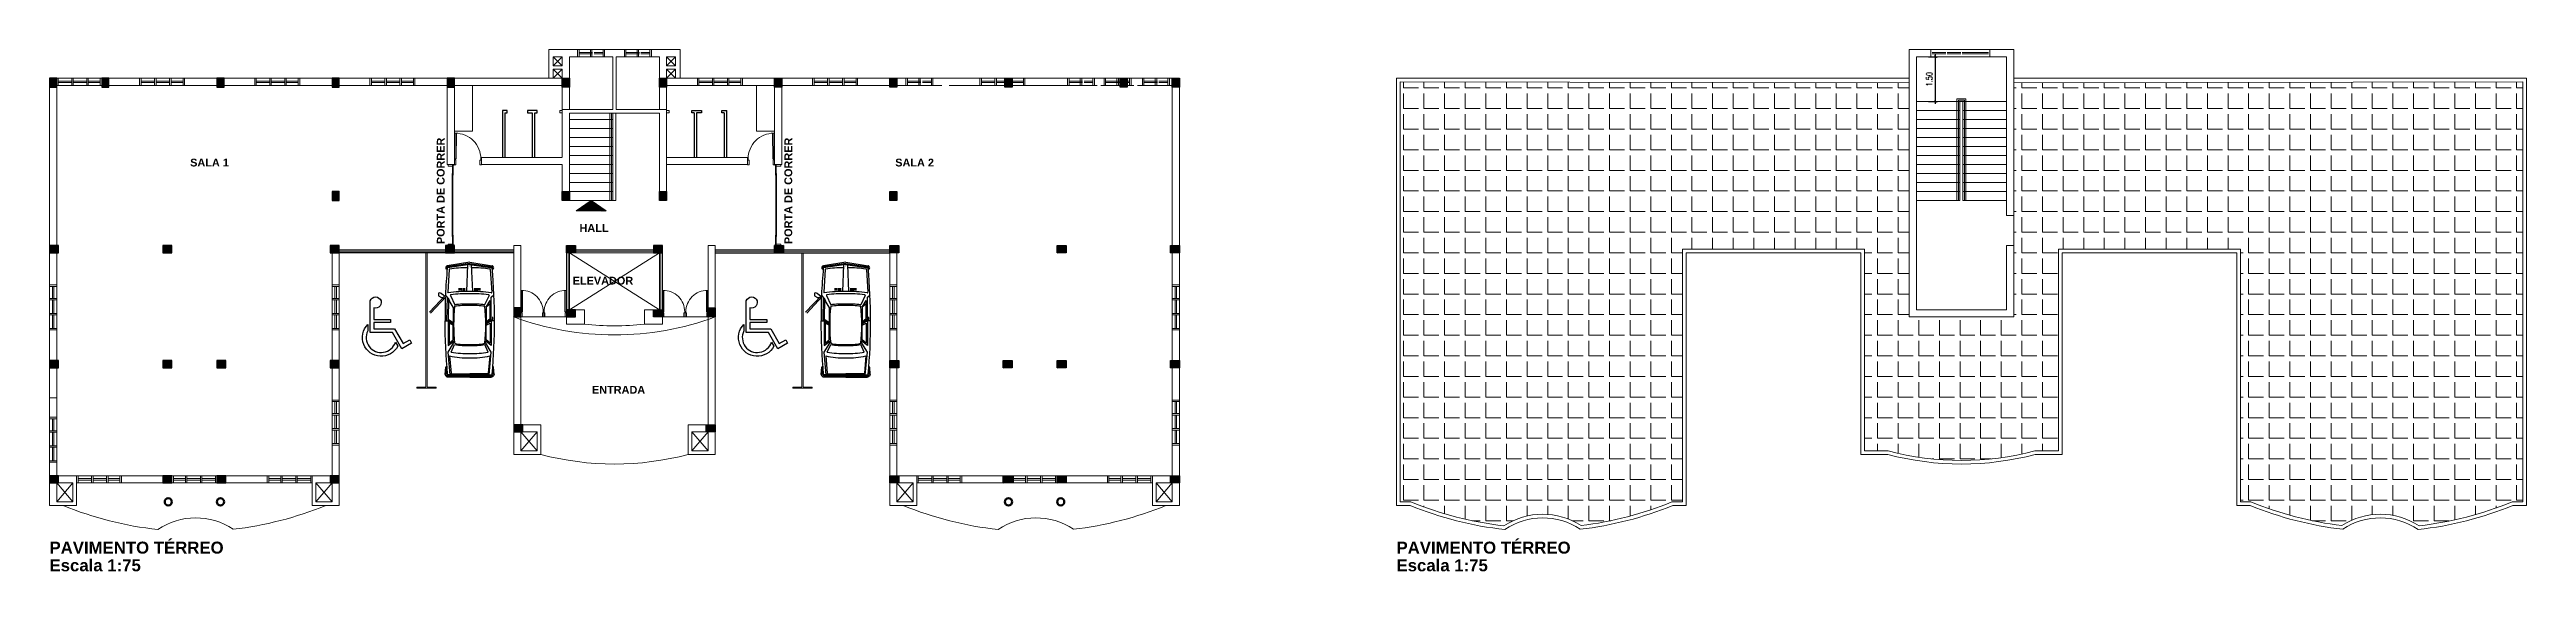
# Model space of a CAD drawing. Header units: millimetres. Extents: x 4398 to 4524, y 1896 to 1957.
# Drawn here: x 4399.5 to 4482.1, y 1896 to 1913.4 of the extents above; entities that cross this region are included whole.
import ezdxf

# ---------------------------------------------------------------- set-up
doc = ezdxf.new("R2010")
doc.units = ezdxf.units.MM
doc.linetypes.add('ACAD_ISO03W100', pattern=[30, 12, -18])
doc.layers.add('C-EQUIPAMENTOS', color=7, linetype='Continuous')
for name, color, linetype, lineweight in [('C-Paredes-Acessorios', 20, 'Continuous', 5), ('C-Peças-Diversos', 7, 'Continuous', 5), ('C-Portas', 7, 'Continuous', 5), ('C-Texto', 4, 'Continuous', 9)]:
    doc.layers.add(name, color=color, linetype=linetype, lineweight=lineweight)
doc.layers.add('C-Pilares', color=7, linetype='Continuous', plot=False)
doc.styles.add('BOLD', font='arialbd.ttf')
doc.styles.add('COTAS', font='romans.shx', dxfattribs={"width": 0.75})
doc.dimstyles.new('COTAS_100', dxfattribs={"dimscale": 100, "dimtxt": 0.002, "dimasz": 0.0008, "dimexe": 0.0007, "dimexo": 0.004, "dimgap": 0.001, "dimtad": 1, "dimzin": 4, "dimdsep": 46, "dimtxsty": 'COTAS', "dimblk1": 'ARCHTICK', "dimblk2": 'ARCHTICK', "dimsah": 1, "dimcen": 0.003, "dimdle": 0.0007, "dimaunit": 1, "dimadec": 0, "dimazin": 0, "dimtfac": 1, "dimtix": 1, "dimtmove": 0, "dimatfit": 3, "dimldrblk": 'ARCHTICK', "dimfxl": 1, "dimtolj": 1, "dimtzin": 0, "dimarcsym": 0})

msp = doc.modelspace()

# ---------------------------------------------------------------- texts
at = {"layer": 'C-Texto', "style": 'BOLD'}
for s, height, p in [('SALA 1', 0.26, (4404.153, 1909.476)), ('SALA 2', 0.26, (4427.666, 1909.476)), ('HALL', 0.26, (4417.137, 1907.294)), ('ELEVADOR', 0.26, (4416.91, 1905.537)), ('ENTRADA', 0.26, (4417.552, 1901.896)), ('PAVIMENTO TÉRREO', 0.4, (4399.464, 1896.56)), ('PAVIMENTO TÉRREO', 0.4, (4444.383, 1896.56)), ('Escala 1:75', 0.4, (4399.464, 1895.97)), ('Escala 1:75', 0.4, (4444.383, 1895.97))]:
    msp.add_text(s, height=height, dxfattribs=at).set_placement(p)
for p in [(4412.639, 1906.886), (4424.23, 1906.886)]:
    msp.add_text('PORTA DE CORRER', height=0.26, rotation=90, dxfattribs=at).set_placement(p)

# ---------------------------------------------------------------- blocks, each defined once
blk = doc.blocks.new('d9-2')
at = {"layer": 'C-Portas'}
for p, q in [((-0.06, 0.2), (-0.06, 1.05)), ((-0.06, 1.05), (-0.02, 1.05)), ((-0.02, 1.05), (-0.02, 0.2)), ((-0.88, 0.2), (-0.9, 0.2)), ((-0.9, 0.2), (-0.9, 0)), ((-0.9, 0), (-0.85, 0)), ((-0.88, 0.16), (-0.88, 0.2)), ((-0.85, 0.16), (-0.88, 0.16)), ((-0.85, 0), (-0.85, 0.16)), ((-0.02, 0.2), (-0.06, 0.2)), ((-0.05, 0), (-0.05, 0.16)), ((-0.05, 0.16), (-0.02, 0.16)), ((0, 0), (-0.05, 0)), ((-0.02, 0.16), (-0.02, 0.2)), ((-0.02, 0.2), (0, 0.2)), ((0, 0.2), (0, 0))]:
    blk.add_line(p, q, dxfattribs=at)
blk.add_arc((-0.03, 0.2), 0.85, 89.32988, 180, dxfattribs=at)
blk = doc.blocks.new('A$C2A3D30EB')
at = {"layer": 'C-Pilares'}
for color, points in [(6, [(0, 0), (24, 30), (0, 30)]), (6, [(24, 30), (0, 30), (0, 0)]), (135, [(24, 30), (0, 0), (24, 0)])]:
    blk.add_hatch(color=color, dxfattribs=at).paths.add_polyline_path(points)
blk.add_line((24, 30), (0, 0), dxfattribs=at)
at = {"layer": 'C-Pilares', "color": 7}
blk.add_lwpolyline([(0, 0), (24, 0), (24, 30), (0, 30)], close=True, dxfattribs=at)
blk = doc.blocks.new('_ArchTick')
at = {"color": 0, "linetype": 'ByBlock', "const_width": 0.15}
blk.add_lwpolyline([(-0.5, -0.5), (0.5, 0.5)], dxfattribs=at)
blk = doc.blocks.new('*D28')
at = {"color": 0, "lineweight": -2, "transparency": 16777216}
for p, q in [((4462.123, 1913.138), (4462.419, 1913.138)), ((4462.349, 1913.208), (4462.349, 1911.568)), ((4462.123, 1911.638), (4462.419, 1911.638))]:
    blk.add_line(p, q, dxfattribs=at)
at = {"layer": 'Defpoints', "color": 0, "transparency": 16777216}
for p in [(4461.723, 1913.138), (4461.723, 1911.638), (4462.349, 1911.638)]:
    blk.add_point(p, dxfattribs=at)
at = {"color": 0, "lineweight": -2, "transparency": 16777216, "xscale": 0.08, "yscale": 0.08, "zscale": 0.08}
for p, rotation in [((4462.349, 1913.138), 90), ((4462.349, 1911.638), 270)]:
    blk.add_blockref('_ArchTick', p, dxfattribs=dict(at, rotation=rotation))
at = {"color": 0, "transparency": 16777216, "insert": (4462.149, 1912.388), "char_height": 0.2, "attachment_point": 5, "rotation": 90, "style": 'COTAS'}
blk.add_mtext('\\A1;1.50', dxfattribs=at)

# ---------------------------------------------------------------- dimensions: what is measured, and where the dimension line sits
dim = msp.add_linear_dim(base=(4462.349, 1911.638), p1=(4461.723, 1913.138), p2=(4461.723, 1911.638), angle=90, dimstyle='COTAS_100')
dim.commit()
dim.dimension.update_dxf_attribs({"geometry": '*D28', "text_midpoint": (4462.149, 1912.388)})

# ---------------------------------------------------------------- hatches: boundary and pattern name
at = {"layer": 'C-EQUIPAMENTOS'}
h = msp.add_hatch(dxfattribs=at)
h.set_pattern_fill('ANSI37', color=256, scale=0.15, style=0)
h.set_pattern_definition([(135, (4671.04488, 1403.849587), (0.01325825215, 0.01325825215), []), (45, (4671.04488, 1403.849587), (0.01325825215, -0.01325825215), [])])
h.paths.add_polyline_path([(4418.029, 1907.994), (4417.029, 1907.994), (4417.529, 1908.338)])
at = {"layer": 'C-Paredes-Acessorios'}
h = msp.add_hatch(dxfattribs=at)
h.set_pattern_fill('ANGLE', color=251, scale=2.5, style=0)
h.set_pattern_definition([(0, (4516.1102, 1654.2827), (0, 0.6875), [0.5, -0.1875]), (90, (4516.1102, 1654.2827), (-0.6875, 4e-17), [0.5, -0.1875])])
edge = h.paths.add_edge_path()
edge.add_line((4459.983, 1899.988), (4459.983, 1906.718))
edge.add_line((4459.983, 1906.718), (4453.923, 1906.718))
edge.add_line((4453.923, 1906.718), (4453.923, 1898.288))
edge.add_line((4453.923, 1898.288), (4453.569, 1898.288))
edge.add_arc((4449.213, 1908.804), 11.383, 276.67557, 292.50123, ccw=False)
edge.add_arc((4449.258, 1895.51), 2.364, 57.25969, 123.12747)
edge.add_arc((4449.213, 1908.804), 11.383, 247.49877, 263.71159, ccw=False)
edge.add_line((4444.857, 1898.288), (4444.503, 1898.288))
edge.add_line((4444.503, 1898.288), (4444.503, 1912.298))
edge.add_line((4444.503, 1912.298), (4461.483, 1912.268))
edge.add_line((4461.483, 1912.268), (4461.483, 1904.458))
edge.add_line((4461.483, 1904.458), (4464.963, 1904.458))
edge.add_line((4464.963, 1904.458), (4464.963, 1912.268))
edge.add_line((4464.963, 1912.268), (4481.943, 1912.298))
edge.add_line((4481.943, 1912.298), (4481.943, 1898.288))
edge.add_line((4481.943, 1898.288), (4481.589, 1898.288))
edge.add_arc((4477.233, 1908.804), 11.383, 276.28841, 292.50123, ccw=False)
edge.add_arc((4477.188, 1895.51), 2.364, 56.87253, 122.74031)
edge.add_arc((4477.233, 1908.804), 11.383, 247.49877, 263.32443, ccw=False)
edge.add_line((4472.877, 1898.288), (4472.523, 1898.288))
edge.add_line((4472.523, 1898.288), (4472.523, 1906.718))
edge.add_line((4472.523, 1906.718), (4466.463, 1906.718))
edge.add_line((4466.463, 1906.718), (4466.463, 1899.988))
edge.add_line((4466.463, 1899.988), (4465.667, 1899.988))
edge.add_arc((4463.223, 1909.194), 9.525, 255.12991, 284.87009, ccw=False)
edge.add_line((4460.779, 1899.988), (4459.983, 1899.988))

# ---------------------------------------------------------------- linework, layer by layer
for p, q in [((4412.905, 1907.138), (4412.905, 1909.238)), ((4412.915, 1909.238), (4412.905, 1909.238)), ((4412.915, 1906.858), (4412.915, 1909.518)), ((4412.915, 1906.858), (4412.915, 1909.518)), ((4412.925, 1909.188), (4412.915, 1909.188)), ((4412.925, 1909.188), (4412.925, 1909.518)), ((4423.684, 1909.188), (4423.684, 1909.518)), ((4423.684, 1909.188), (4423.694, 1909.188)), ((4423.694, 1906.858), (4423.694, 1909.518)), ((4423.694, 1906.858), (4423.694, 1909.518)), ((4423.694, 1909.238), (4423.704, 1909.238)), ((4423.704, 1907.138), (4423.704, 1909.238)), ((4412.905, 1908.188), (4412.915, 1908.188)), ((4423.704, 1908.188), (4423.694, 1908.188)), ((4412.915, 1907.138), (4412.905, 1907.138)), ((4412.925, 1907.188), (4412.915, 1907.188)), ((4412.925, 1906.858), (4412.925, 1907.188)), ((4423.684, 1906.858), (4423.684, 1907.188)), ((4423.684, 1907.188), (4423.694, 1907.188)), ((4423.694, 1907.138), (4423.704, 1907.138))]:
    msp.add_line(p, q)
at = {"layer": 'C-EQUIPAMENTOS', "color": 0}
for p, q in [((4412.713, 1906.157), (4412.729, 1906.162)), ((4413.476, 1906.279), (4412.729, 1906.162)), ((4413.476, 1906.244), (4412.729, 1906.127)), ((4413.476, 1906.209), (4412.736, 1906.093)), ((4412.789, 1906.036), (4412.741, 1905.283)), ((4413.377, 1905.305), (4413.411, 1906.199)), ((4413.476, 1906.279), (4414.223, 1906.162)), ((4413.476, 1906.244), (4414.223, 1906.127)), ((4413.476, 1906.209), (4414.223, 1906.092)), ((4413.575, 1905.305), (4413.541, 1906.199)), ((4414.163, 1906.036), (4414.211, 1905.283)), ((4414.239, 1906.157), (4414.223, 1906.162)), ((4425.253, 1906.157), (4425.269, 1906.162)), ((4426.016, 1906.279), (4425.269, 1906.162)), ((4426.016, 1906.244), (4425.269, 1906.127)), ((4426.016, 1906.209), (4425.276, 1906.093)), ((4425.329, 1906.036), (4425.281, 1905.283)), ((4425.917, 1905.305), (4425.951, 1906.199)), ((4426.016, 1906.279), (4426.763, 1906.162)), ((4426.016, 1906.244), (4426.763, 1906.127)), ((4426.016, 1906.209), (4426.763, 1906.092)), ((4426.115, 1905.305), (4426.081, 1906.199)), ((4426.703, 1906.036), (4426.751, 1905.283)), ((4426.779, 1906.157), (4426.763, 1906.162)), ((4412.673, 1905.182), (4412.137, 1904.617)), ((4412.173, 1904.581), (4412.695, 1905.134)), ((4412.467, 1905.258), (4412.43, 1905.25)), ((4412.43, 1905.25), (4412.431, 1905.159)), ((4412.431, 1905.159), (4412.534, 1905.11)), ((4412.53, 1905.233), (4412.467, 1905.258)), ((4412.504, 1905.243), (4412.508, 1905.247)), ((4412.53, 1905.233), (4412.578, 1905.206)), ((4412.534, 1905.11), (4412.607, 1905.103)), ((4412.578, 1905.206), (4412.601, 1905.189)), ((4412.578, 1905.206), (4412.64, 1905.146)), ((4412.67, 1905.061), (4412.666, 1905.113)), ((4412.667, 1905.19), (4412.667, 1905.187)), ((4412.667, 1905.187), (4412.667, 1905.182)), ((4412.67, 1905.185), (4412.753, 1905.083)), ((4412.67, 1904.332), (4412.67, 1905.063)), ((4412.673, 1905.182), (4412.673, 1905.18)), ((4412.673, 1905.18), (4412.675, 1905.177)), ((4412.675, 1905.177), (4412.678, 1905.174)), ((4412.678, 1905.174), (4412.68, 1905.172)), ((4412.68, 1905.172), (4412.682, 1905.169)), ((4412.682, 1905.169), (4412.683, 1905.166)), ((4412.683, 1905.166), (4412.685, 1905.164)), ((4412.685, 1905.164), (4412.687, 1905.161)), ((4412.687, 1905.161), (4412.689, 1905.158)), ((4412.689, 1905.158), (4412.692, 1905.153)), ((4412.692, 1905.153), (4412.693, 1905.15)), ((4412.694, 1905.131), (4412.692, 1905.129)), ((4412.693, 1905.15), (4412.695, 1905.147)), ((4412.695, 1905.134), (4412.694, 1905.131)), ((4412.695, 1905.147), (4412.695, 1905.134)), ((4412.721, 1905.123), (4412.707, 1904.331)), ((4412.753, 1905.083), (4412.766, 1905.07)), ((4412.766, 1905.07), (4412.756, 1904.366)), ((4412.766, 1905.07), (4412.805, 1904.979)), ((4412.924, 1904.779), (4412.79, 1905.002)), ((4412.831, 1905.17), (4412.977, 1904.863)), ((4412.924, 1904.779), (4412.924, 1904.296)), ((4413.126, 1905.338), (4413.126, 1905.415)), ((4413.172, 1905.338), (4413.172, 1905.415)), ((4413.218, 1905.338), (4413.218, 1905.415)), ((4413.264, 1905.338), (4413.264, 1905.415)), ((4413.31, 1905.338), (4413.31, 1905.415)), ((4413.642, 1905.338), (4413.642, 1905.415)), ((4413.688, 1905.338), (4413.688, 1905.415)), ((4413.734, 1905.338), (4413.734, 1905.415)), ((4413.78, 1905.338), (4413.78, 1905.415)), ((4413.826, 1905.338), (4413.826, 1905.415)), ((4414.121, 1905.17), (4413.974, 1904.863)), ((4414.028, 1904.779), (4414.162, 1905.002)), ((4414.162, 1904.89), (4414.028, 1904.779)), ((4414.028, 1904.779), (4414.028, 1904.296)), ((4414.162, 1905.002), (4414.162, 1904.89)), ((4414.162, 1904.408), (4414.162, 1904.89)), ((4414.196, 1905.114), (4414.285, 1905.191)), ((4414.196, 1904.366), (4414.196, 1905.114)), ((4425.213, 1905.182), (4424.677, 1904.617)), ((4424.713, 1904.581), (4425.235, 1905.134)), ((4425.007, 1905.258), (4424.97, 1905.25)), ((4424.97, 1905.25), (4424.971, 1905.159)), ((4424.971, 1905.159), (4425.074, 1905.11)), ((4425.07, 1905.233), (4425.007, 1905.258)), ((4425.044, 1905.243), (4425.048, 1905.247)), ((4425.07, 1905.233), (4425.118, 1905.206)), ((4425.074, 1905.11), (4425.147, 1905.103)), ((4425.118, 1905.206), (4425.141, 1905.189)), ((4425.118, 1905.206), (4425.18, 1905.146)), ((4425.21, 1905.061), (4425.206, 1905.113)), ((4425.207, 1905.19), (4425.207, 1905.187)), ((4425.207, 1905.187), (4425.207, 1905.182)), ((4425.21, 1905.185), (4425.293, 1905.083)), ((4425.21, 1904.332), (4425.21, 1905.063)), ((4425.213, 1905.182), (4425.213, 1905.18)), ((4425.213, 1905.18), (4425.215, 1905.177)), ((4425.215, 1905.177), (4425.218, 1905.174)), ((4425.218, 1905.174), (4425.22, 1905.172)), ((4425.22, 1905.172), (4425.222, 1905.169)), ((4425.222, 1905.169), (4425.223, 1905.166)), ((4425.223, 1905.166), (4425.225, 1905.164)), ((4425.225, 1905.164), (4425.227, 1905.161)), ((4425.227, 1905.161), (4425.229, 1905.158)), ((4425.229, 1905.158), (4425.232, 1905.153)), ((4425.232, 1905.153), (4425.233, 1905.15)), ((4425.234, 1905.131), (4425.232, 1905.129)), ((4425.233, 1905.15), (4425.235, 1905.147)), ((4425.235, 1905.134), (4425.234, 1905.131)), ((4425.235, 1905.147), (4425.235, 1905.134)), ((4425.261, 1905.123), (4425.247, 1904.331)), ((4425.293, 1905.083), (4425.306, 1905.07)), ((4425.306, 1905.07), (4425.296, 1904.366)), ((4425.306, 1905.07), (4425.345, 1904.979)), ((4425.464, 1904.779), (4425.33, 1905.002)), ((4425.371, 1905.17), (4425.517, 1904.863)), ((4425.464, 1904.779), (4425.464, 1904.296)), ((4425.666, 1905.338), (4425.666, 1905.415)), ((4425.712, 1905.338), (4425.712, 1905.415)), ((4425.758, 1905.338), (4425.758, 1905.415)), ((4425.804, 1905.338), (4425.804, 1905.415)), ((4425.85, 1905.338), (4425.85, 1905.415)), ((4426.182, 1905.338), (4426.182, 1905.415)), ((4426.228, 1905.338), (4426.228, 1905.415)), ((4426.274, 1905.338), (4426.274, 1905.415)), ((4426.32, 1905.338), (4426.32, 1905.415)), ((4426.366, 1905.338), (4426.366, 1905.415)), ((4426.661, 1905.17), (4426.514, 1904.863)), ((4426.568, 1904.779), (4426.702, 1905.002)), ((4426.702, 1904.89), (4426.568, 1904.779)), ((4426.568, 1904.779), (4426.568, 1904.296)), ((4426.702, 1905.002), (4426.702, 1904.89)), ((4426.702, 1904.408), (4426.702, 1904.89)), ((4426.736, 1905.114), (4426.825, 1905.191)), ((4426.736, 1904.366), (4426.736, 1905.114)), ((4412.647, 1904.331), (4412.756, 1904.331)), ((4412.756, 1904.366), (4412.756, 1903.541)), ((4412.941, 1904.254), (4412.756, 1904.366)), ((4412.756, 1904.331), (4412.941, 1904.219)), ((4412.924, 1904.184), (4412.79, 1904.254)), ((4412.79, 1904.254), (4412.79, 1904.184)), ((4412.79, 1904.184), (4412.79, 1903.583)), ((4412.924, 1903.695), (4412.924, 1904.184)), ((4412.941, 1904.219), (4412.941, 1904.254)), ((4414.011, 1904.254), (4414.196, 1904.366)), ((4414.196, 1904.331), (4414.011, 1904.219)), ((4414.011, 1904.219), (4414.011, 1904.254)), ((4414.028, 1904.296), (4414.162, 1904.408)), ((4414.028, 1904.184), (4414.162, 1904.254)), ((4414.028, 1903.695), (4414.028, 1904.184)), ((4414.162, 1904.254), (4414.162, 1904.184)), ((4414.162, 1904.184), (4414.162, 1903.583)), ((4414.196, 1904.366), (4414.196, 1903.506)), ((4414.305, 1904.331), (4414.196, 1904.331)), ((4414.246, 1904.443), (4414.229, 1904.443)), ((4414.229, 1904.366), (4414.246, 1904.366)), ((4414.246, 1904.366), (4414.246, 1904.443)), ((4425.187, 1904.331), (4425.296, 1904.331)), ((4425.296, 1904.366), (4425.296, 1903.541)), ((4425.481, 1904.254), (4425.296, 1904.366)), ((4425.296, 1904.331), (4425.481, 1904.219)), ((4425.464, 1904.184), (4425.33, 1904.254)), ((4425.33, 1904.254), (4425.33, 1904.184)), ((4425.33, 1904.184), (4425.33, 1903.583)), ((4425.464, 1903.695), (4425.464, 1904.184)), ((4425.481, 1904.219), (4425.481, 1904.254)), ((4426.551, 1904.254), (4426.736, 1904.366)), ((4426.736, 1904.331), (4426.551, 1904.219)), ((4426.551, 1904.219), (4426.551, 1904.254)), ((4426.568, 1904.296), (4426.702, 1904.408)), ((4426.568, 1904.184), (4426.702, 1904.254)), ((4426.568, 1903.695), (4426.568, 1904.184)), ((4426.702, 1904.254), (4426.702, 1904.184)), ((4426.702, 1904.184), (4426.702, 1903.583)), ((4426.736, 1904.366), (4426.736, 1903.506)), ((4426.845, 1904.331), (4426.736, 1904.331)), ((4426.786, 1904.443), (4426.769, 1904.443)), ((4426.769, 1904.366), (4426.786, 1904.366)), ((4426.786, 1904.366), (4426.786, 1904.443)), ((4412.756, 1903.506), (4412.941, 1903.653)), ((4412.756, 1903.283), (4412.941, 1903.583)), ((4412.756, 1903.541), (4412.756, 1903.506)), ((4412.823, 1902.529), (4412.756, 1903.283)), ((4412.79, 1903.583), (4412.924, 1903.695)), ((4412.807, 1903.164), (4412.855, 1902.58)), ((4412.857, 1903.283), (4412.974, 1903.541)), ((4412.941, 1903.583), (4412.941, 1903.653)), ((4414.095, 1903.283), (4413.977, 1903.541)), ((4414.011, 1903.583), (4414.011, 1903.653)), ((4414.196, 1903.506), (4414.011, 1903.653)), ((4414.196, 1903.283), (4414.011, 1903.583)), ((4414.162, 1903.583), (4414.028, 1903.695)), ((4414.145, 1903.164), (4414.096, 1902.58)), ((4414.128, 1902.529), (4414.196, 1903.283)), ((4425.296, 1903.506), (4425.481, 1903.653)), ((4425.296, 1903.283), (4425.481, 1903.583)), ((4425.296, 1903.541), (4425.296, 1903.506)), ((4425.363, 1902.529), (4425.296, 1903.283)), ((4425.33, 1903.583), (4425.464, 1903.695)), ((4425.347, 1903.164), (4425.395, 1902.58)), ((4425.397, 1903.283), (4425.514, 1903.541)), ((4425.481, 1903.583), (4425.481, 1903.653)), ((4426.635, 1903.283), (4426.517, 1903.541)), ((4426.551, 1903.583), (4426.551, 1903.653)), ((4426.736, 1903.506), (4426.551, 1903.653)), ((4426.736, 1903.283), (4426.551, 1903.583)), ((4426.702, 1903.583), (4426.568, 1903.695)), ((4426.685, 1903.164), (4426.636, 1902.58)), ((4426.668, 1902.529), (4426.736, 1903.283)), ((4412.661, 1902.537), (4412.678, 1902.782)), ((4412.702, 1902.542), (4412.692, 1902.782)), ((4413.476, 1902.529), (4412.75, 1902.529)), ((4413.476, 1902.494), (4412.75, 1902.494)), ((4413.476, 1902.452), (4412.75, 1902.452)), ((4412.874, 1902.563), (4413.476, 1902.563)), ((4414.078, 1902.563), (4413.476, 1902.563)), ((4413.476, 1902.529), (4414.202, 1902.529)), ((4413.476, 1902.494), (4414.202, 1902.494)), ((4413.476, 1902.452), (4414.202, 1902.452)), ((4414.25, 1902.542), (4414.26, 1902.782)), ((4414.291, 1902.537), (4414.274, 1902.782)), ((4425.201, 1902.537), (4425.218, 1902.782)), ((4425.242, 1902.542), (4425.232, 1902.782)), ((4426.016, 1902.529), (4425.29, 1902.529)), ((4426.016, 1902.494), (4425.29, 1902.494)), ((4426.016, 1902.452), (4425.29, 1902.452)), ((4425.414, 1902.563), (4426.016, 1902.563)), ((4426.618, 1902.563), (4426.016, 1902.563)), ((4426.016, 1902.529), (4426.742, 1902.529)), ((4426.016, 1902.494), (4426.742, 1902.494)), ((4426.016, 1902.452), (4426.742, 1902.452)), ((4426.79, 1902.542), (4426.8, 1902.782)), ((4426.831, 1902.537), (4426.814, 1902.782))]:
    msp.add_line(p, q, dxfattribs=at)
at = {"layer": 'C-EQUIPAMENTOS', "lineweight": 20}
msp.add_lwpolyline([(4418.029, 1907.994), (4417.029, 1907.994), (4417.529, 1908.338), (4418.029, 1907.994)], dxfattribs=at)
at = {"layer": 'C-EQUIPAMENTOS', "color": 0, "const_width": 0.0138}
for points in [[(4413.476, 1906.146, 1), (4413.476, 1906.16, 1)], [(4426.016, 1906.146, 1), (4426.016, 1906.16, 1)]]:
    msp.add_lwpolyline(points, format="xyb", close=True, dxfattribs=at)
at = {"layer": 'C-EQUIPAMENTOS', "color": 0}
for points in [[(4410.839, 1904.27), (4410.276, 1904.27), (4410.276, 1904.061), (4410.973, 1904.061), (4411.259, 1903.565), (4411.475, 1903.69), (4411.538, 1903.582), (4411.213, 1903.394), (4410.901, 1903.936), (4410.151, 1903.936), (4410.151, 1904.936, -3.146264), (4410.276, 1904.759), (4410.276, 1904.37), (4410.839, 1904.37)], [(4423.379, 1904.27), (4422.816, 1904.27), (4422.816, 1904.061), (4423.513, 1904.061), (4423.799, 1903.565), (4424.015, 1903.69), (4424.078, 1903.582), (4423.753, 1903.394), (4423.441, 1903.936), (4422.691, 1903.936), (4422.691, 1904.936, -3.146264), (4422.816, 1904.759), (4422.816, 1904.37), (4423.379, 1904.37)], [(4410.076, 1904.204), (4410.076, 1903.988, 1.067989), (4411, 1903.613), (4411.078, 1903.478, -1.151299)], [(4422.616, 1904.204), (4422.616, 1903.988, 1.067989), (4423.54, 1903.613), (4423.618, 1903.478, -1.151299)]]:
    msp.add_lwpolyline(points, format="xyb", close=True, dxfattribs=at)
for points in [[(4412.661, 1902.537, 0.356564), (4412.746, 1902.453), (4412.75, 1902.452)], [(4414.291, 1902.537, -0.356564), (4414.206, 1902.453), (4414.202, 1902.452)], [(4425.201, 1902.537, 0.356564), (4425.286, 1902.453), (4425.29, 1902.452)], [(4426.831, 1902.537, -0.356564), (4426.746, 1902.453), (4426.742, 1902.452)]]:
    msp.add_lwpolyline(points, format="xyb", dxfattribs=at)
for centre, radius, start, end in [((4432.023, 1904.311), 19.376, 174.74605, 177.3955), ((4432.023, 1904.311), 19.376, 174.74605, 177.3955), ((4412.745, 1906.096), 0.0695, 117.74631, 198.86913), ((4412.696, 1906.079), 0.0171, 198.78728, 18.95097), ((4412.745, 1906.096), 0.0354, 117.74631, 198.86913), ((4412.737, 1906.084), 0.0092, 98.91751, 174.74605), ((4412.807, 1906.035), 0.0184, 99.19093, 176.35422), ((4412.807, 1906.035), 0.0184, 99.19093, 176.35422), ((4412.799, 1906.043), 0.0092, 99.31809, 176.35422), ((4412.799, 1906.043), 0.0092, 99.31809, 176.35422), ((4413.334, 1902.778), 3.317, 88.73696, 99.19093), ((4413.618, 1902.778), 3.317, 80.80907, 91.26304), ((4414.145, 1906.035), 0.0184, 3.64578, 80.80907), ((4414.145, 1906.035), 0.0184, 3.64578, 80.80907), ((4414.206, 1906.096), 0.0354, 341.13087, 62.25369), ((4394.929, 1904.311), 19.376, 354.78696, 5.27514), ((4394.929, 1904.311), 19.376, 354.78696, 5.27514), ((4414.206, 1906.096), 0.0695, 341.13087, 62.25369), ((4414.256, 1906.079), 0.0171, 161.04903, 341.21272), ((4444.563, 1904.311), 19.376, 174.74605, 177.3955), ((4444.563, 1904.311), 19.376, 174.74605, 177.3955), ((4425.285, 1906.096), 0.0695, 117.74631, 198.86913), ((4425.236, 1906.079), 0.0171, 198.78728, 18.95097), ((4425.285, 1906.096), 0.0354, 117.74631, 198.86913), ((4425.277, 1906.084), 0.0092, 98.91751, 174.74605), ((4425.347, 1906.035), 0.0184, 99.19093, 176.35422), ((4425.347, 1906.035), 0.0184, 99.19093, 176.35422), ((4425.339, 1906.043), 0.0092, 99.31809, 176.35422), ((4425.339, 1906.043), 0.0092, 99.31809, 176.35422), ((4425.874, 1902.778), 3.317, 88.73696, 99.19093), ((4426.158, 1902.778), 3.317, 80.80907, 91.26304), ((4426.685, 1906.035), 0.0184, 3.64578, 80.80907), ((4426.685, 1906.035), 0.0184, 3.64578, 80.80907), ((4426.746, 1906.096), 0.0354, 341.13087, 62.25369), ((4407.469, 1904.311), 19.376, 354.78696, 5.27514), ((4407.469, 1904.311), 19.376, 354.78696, 5.27514), ((4426.746, 1906.096), 0.0695, 341.13087, 62.25369), ((4426.796, 1906.079), 0.0171, 161.04903, 341.21272), ((4412.759, 1905.282), 0.0184, 176.35422, 278.22443), ((4413.334, 1901.305), 4, 87.96917, 98.22443), ((4412.848, 1905.178), 0.0184, 97.25946, 205.47491), ((4413.351, 1901.228), 4, 88.20957, 97.25946), ((4418.607, 1904.195), 5.667, 173.7269, 186.26657), ((4413.401, 1900.837), 4, 88.9306, 96.12562), ((4413.401, 1900.886), 4, 88.9306, 96.08342), ((4413.618, 1901.305), 4, 81.77557, 92.03083), ((4413.601, 1901.228), 4, 82.74054, 91.79043), ((4413.551, 1900.886), 4, 83.91658, 91.0694), ((4413.551, 1900.837), 4, 83.87438, 91.0694), ((4408.345, 1904.195), 5.667, 353.73343, 6.2731), ((4414.104, 1905.178), 0.0184, 334.52509, 82.74054), ((4414.193, 1905.282), 0.0184, 261.77557, 3.64578), ((4425.299, 1905.282), 0.0184, 176.35422, 278.22443), ((4425.874, 1901.305), 4, 87.96917, 98.22443), ((4425.388, 1905.178), 0.0184, 97.25946, 205.47491), ((4425.891, 1901.228), 4, 88.20957, 97.25946), ((4431.147, 1904.195), 5.667, 173.7269, 186.26657), ((4425.941, 1900.837), 4, 88.9306, 96.12562), ((4425.941, 1900.886), 4, 88.9306, 96.08342), ((4426.158, 1901.305), 4, 81.77557, 92.03083), ((4426.141, 1901.228), 4, 82.74054, 91.79043), ((4426.091, 1900.886), 4, 83.91658, 91.0694), ((4426.091, 1900.837), 4, 83.87438, 91.0694), ((4420.885, 1904.195), 5.667, 353.73343, 6.2731), ((4426.644, 1905.178), 0.0184, 334.52509, 82.74054), ((4426.733, 1905.282), 0.0184, 261.77557, 3.64578), ((4432.023, 1904.311), 19.376, 179.9392, 185.21304), ((4444.563, 1904.311), 19.376, 179.9392, 185.21304), ((4413.334, 1904.976), 1.888, 253.77021, 274.30682), ((4413.343, 1905.862), 2.624, 259.33524, 272.91319), ((4413.343, 1905.244), 1.708, 257.55037, 274.47846), ((4413.343, 1905.209), 1.708, 257.55037, 274.47846), ((4413.609, 1905.244), 1.708, 265.52154, 282.44963), ((4413.609, 1905.209), 1.708, 265.52154, 282.44963), ((4413.609, 1905.862), 2.624, 267.08681, 280.66476), ((4413.618, 1904.976), 1.888, 265.69318, 286.22979), ((4425.874, 1904.976), 1.888, 253.77021, 274.30682), ((4425.883, 1905.862), 2.624, 259.33524, 272.91319), ((4425.883, 1905.244), 1.708, 257.55037, 274.47846), ((4425.883, 1905.209), 1.708, 257.55037, 274.47846), ((4426.149, 1905.244), 1.708, 265.52154, 282.44963), ((4426.149, 1905.209), 1.708, 265.52154, 282.44963), ((4426.149, 1905.862), 2.624, 267.08681, 280.66476), ((4426.158, 1904.976), 1.888, 265.69318, 286.22979), ((4412.685, 1902.783), 0.007, 350.86317, 189.13683), ((4412.755, 1902.547), 0.0531, 185.90031, 264.39788), ((4412.75, 1902.552), 0.023, 185.21304, 270), ((4412.874, 1902.581), 0.0184, 184.7857, 270), ((4414.078, 1902.581), 0.0184, 270, 355.2143), ((4414.202, 1902.552), 0.023, 270, 354.78696), ((4414.197, 1902.547), 0.0531, 275.60212, 354.09969), ((4414.267, 1902.783), 0.007, 350.86317, 189.13683), ((4425.225, 1902.783), 0.007, 350.86317, 189.13683), ((4425.295, 1902.547), 0.0531, 185.90031, 264.39788), ((4425.29, 1902.552), 0.023, 185.21304, 270), ((4425.414, 1902.581), 0.0184, 184.7857, 270), ((4426.618, 1902.581), 0.0184, 270, 355.2143), ((4426.742, 1902.552), 0.023, 270, 354.78696), ((4426.737, 1902.547), 0.0531, 275.60212, 354.09969), ((4426.807, 1902.783), 0.007, 350.86317, 189.13683)]:
    msp.add_arc(centre, radius, start, end, dxfattribs=at)
at = {"layer": 'C-Paredes-Acessorios'}
for p, q in [((4416.114, 1913.378), (4417.074, 1913.378)), ((4416.114, 1913.378), (4416.114, 1912.418)), ((4416.264, 1913.138), (4416.564, 1913.138)), ((4416.264, 1913.138), (4416.264, 1912.838)), ((4416.264, 1913.138), (4416.564, 1912.838)), ((4416.564, 1913.138), (4416.264, 1912.838)), ((4416.564, 1913.138), (4416.564, 1912.838)), ((4416.804, 1913.138), (4416.804, 1912.178)), ((4416.804, 1913.138), (4417.074, 1913.138)), ((4417.074, 1913.138), (4417.074, 1913.378)), ((4417.074, 1913.138), (4417.074, 1913.378)), ((4417.074, 1913.138), (4417.074, 1913.378)), ((4417.074, 1913.138), (4417.074, 1913.378)), ((4417.074, 1913.138), (4417.074, 1913.378)), ((4417.074, 1913.138), (4417.074, 1913.378)), ((4417.074, 1913.138), (4417.074, 1913.378)), ((4417.074, 1913.138), (4417.074, 1913.378)), ((4417.074, 1913.138), (4417.074, 1913.378)), ((4417.074, 1913.138), (4417.074, 1913.378)), ((4417.074, 1913.138), (4417.074, 1913.378)), ((4417.074, 1913.138), (4417.074, 1913.378)), ((4417.074, 1913.138), (4417.074, 1913.378)), ((4417.074, 1913.138), (4417.074, 1913.378)), ((4417.074, 1913.138), (4417.074, 1913.378)), ((4417.074, 1913.138), (4417.074, 1913.378)), ((4417.074, 1913.138), (4417.074, 1913.378)), ((4417.099, 1913.378), (4417.099, 1913.378)), ((4417.099, 1913.378), (4417.099, 1913.378)), ((4417.099, 1913.378), (4417.099, 1913.378)), ((4417.099, 1913.378), (4417.099, 1913.378)), ((4417.099, 1913.378), (4417.099, 1913.378)), ((4417.099, 1913.378), (4417.099, 1913.378)), ((4417.099, 1913.138), (4417.099, 1913.138)), ((4417.124, 1913.378), (4417.974, 1913.378)), ((4417.149, 1913.283), (4417.124, 1913.283)), ((4417.149, 1913.233), (4417.124, 1913.233)), ((4417.124, 1913.138), (4417.974, 1913.138)), ((4417.974, 1913.378), (4418.634, 1913.378)), ((4417.974, 1913.138), (4417.974, 1913.378)), ((4417.974, 1913.138), (4417.974, 1913.378)), ((4417.974, 1913.138), (4417.974, 1913.378)), ((4417.974, 1913.138), (4417.974, 1913.378)), ((4417.974, 1913.138), (4417.974, 1913.378)), ((4417.974, 1913.138), (4417.974, 1913.378)), ((4417.974, 1913.138), (4418.244, 1913.138)), ((4418.244, 1911.378), (4418.244, 1913.138)), ((4418.364, 1913.138), (4418.634, 1913.138)), ((4418.364, 1911.378), (4418.364, 1913.138)), ((4418.634, 1913.138), (4418.634, 1913.378)), ((4418.634, 1913.138), (4418.634, 1913.378)), ((4418.634, 1913.138), (4418.634, 1913.378)), ((4418.634, 1913.138), (4418.634, 1913.378)), ((4418.634, 1913.138), (4418.634, 1913.378)), ((4418.634, 1913.138), (4418.634, 1913.378)), ((4418.634, 1913.138), (4418.634, 1913.378)), ((4418.634, 1913.138), (4418.634, 1913.378)), ((4418.634, 1913.138), (4418.634, 1913.378)), ((4418.634, 1913.138), (4418.634, 1913.378)), ((4418.634, 1913.138), (4418.634, 1913.378)), ((4418.634, 1913.138), (4418.634, 1913.378)), ((4418.634, 1913.138), (4418.634, 1913.378)), ((4418.634, 1913.138), (4418.634, 1913.378)), ((4418.634, 1913.138), (4418.634, 1913.378)), ((4418.634, 1913.138), (4418.634, 1913.378)), ((4418.634, 1913.138), (4418.634, 1913.378)), ((4418.659, 1913.378), (4418.659, 1913.378)), ((4418.659, 1913.378), (4418.659, 1913.378)), ((4418.659, 1913.378), (4418.659, 1913.378)), ((4418.659, 1913.378), (4418.659, 1913.378)), ((4418.659, 1913.378), (4418.659, 1913.378)), ((4418.659, 1913.378), (4418.659, 1913.378)), ((4418.659, 1913.138), (4418.659, 1913.138)), ((4418.684, 1913.378), (4419.534, 1913.378)), ((4418.709, 1913.283), (4418.684, 1913.283)), ((4418.709, 1913.233), (4418.684, 1913.233)), ((4418.684, 1913.138), (4419.534, 1913.138)), ((4419.459, 1913.283), (4419.484, 1913.283)), ((4419.459, 1913.233), (4419.484, 1913.233)), ((4419.509, 1913.378), (4419.509, 1913.378)), ((4419.509, 1913.378), (4419.509, 1913.378)), ((4419.509, 1913.378), (4419.509, 1913.378)), ((4419.509, 1913.378), (4419.509, 1913.378)), ((4419.509, 1913.378), (4419.509, 1913.378)), ((4419.509, 1913.378), (4419.509, 1913.378)), ((4419.509, 1913.138), (4419.509, 1913.138)), ((4419.534, 1913.378), (4420.044, 1913.378)), ((4420.494, 1913.378), (4419.534, 1913.378)), ((4419.534, 1913.138), (4419.804, 1913.138)), ((4419.804, 1913.138), (4419.534, 1913.138)), ((4419.804, 1913.138), (4419.804, 1912.178)), ((4420.344, 1913.138), (4420.044, 1913.138)), ((4420.044, 1913.138), (4420.044, 1912.838)), ((4420.344, 1913.138), (4420.044, 1912.838)), ((4420.044, 1913.138), (4420.344, 1912.838)), ((4420.344, 1913.138), (4420.344, 1912.838)), ((4420.494, 1913.378), (4420.494, 1912.418)), ((4461.483, 1913.378), (4464.963, 1913.378)), ((4461.483, 1913.378), (4461.483, 1912.418)), ((4461.723, 1913.138), (4462.198, 1913.138)), ((4461.723, 1913.138), (4461.723, 1904.698)), ((4462.198, 1913.138), (4462.198, 1913.378)), ((4462.248, 1913.378), (4464.173, 1913.378)), ((4462.248, 1913.283), (4462.698, 1913.283)), ((4462.248, 1913.233), (4462.698, 1913.233)), ((4462.248, 1913.138), (4464.173, 1913.138)), ((4463.198, 1913.283), (4462.748, 1913.283)), ((4463.198, 1913.233), (4462.748, 1913.233)), ((4464.123, 1913.283), (4463.248, 1913.283)), ((4464.123, 1913.233), (4463.248, 1913.233)), ((4464.173, 1913.138), (4464.173, 1913.378)), ((4464.173, 1913.138), (4464.723, 1913.138)), ((4464.723, 1913.138), (4464.723, 1907.838)), ((4464.963, 1913.378), (4464.963, 1907.838)), ((4399.464, 1912.418), (4399.704, 1912.418)), ((4399.464, 1912.418), (4399.464, 1905.523)), ((4399.464, 1912.418), (4399.704, 1912.418)), ((4399.704, 1912.178), (4399.464, 1912.178)), ((4399.704, 1912.178), (4399.704, 1912.418)), ((4399.704, 1912.178), (4399.704, 1906.838)), ((4399.754, 1912.418), (4401.204, 1912.418)), ((4399.754, 1912.323), (4400.204, 1912.323)), ((4399.754, 1912.273), (4400.204, 1912.273)), ((4399.754, 1912.178), (4401.204, 1912.178)), ((4400.704, 1912.323), (4400.254, 1912.323)), ((4400.704, 1912.273), (4400.254, 1912.273)), ((4401.154, 1912.323), (4400.754, 1912.323)), ((4401.154, 1912.273), (4400.754, 1912.273)), ((4401.204, 1912.418), (4402.469, 1912.418)), ((4401.204, 1912.178), (4401.204, 1912.418)), ((4401.444, 1912.178), (4402.469, 1912.178)), ((4402.469, 1912.178), (4402.469, 1912.418)), ((4402.519, 1912.418), (4403.969, 1912.418)), ((4402.519, 1912.323), (4402.969, 1912.323)), ((4402.519, 1912.273), (4402.969, 1912.273)), ((4402.519, 1912.178), (4403.969, 1912.178)), ((4403.469, 1912.323), (4403.019, 1912.323)), ((4403.469, 1912.273), (4403.019, 1912.273)), ((4403.919, 1912.323), (4403.519, 1912.323)), ((4403.919, 1912.273), (4403.519, 1912.273)), ((4403.969, 1912.418), (4406.309, 1912.418)), ((4403.969, 1912.178), (4403.969, 1912.418)), ((4403.969, 1912.178), (4405.044, 1912.178)), ((4405.284, 1912.178), (4406.309, 1912.178)), ((4406.309, 1912.178), (4406.309, 1912.418)), ((4406.359, 1912.418), (4407.809, 1912.418)), ((4406.359, 1912.323), (4406.809, 1912.323)), ((4406.359, 1912.273), (4406.809, 1912.273)), ((4406.359, 1912.178), (4407.809, 1912.178)), ((4407.309, 1912.323), (4406.859, 1912.323)), ((4407.309, 1912.273), (4406.859, 1912.273)), ((4407.759, 1912.323), (4407.359, 1912.323)), ((4407.759, 1912.273), (4407.359, 1912.273)), ((4407.809, 1912.418), (4410.149, 1912.418)), ((4407.809, 1912.178), (4407.809, 1912.418)), ((4407.809, 1912.178), (4408.884, 1912.178)), ((4409.124, 1912.178), (4410.149, 1912.178)), ((4410.149, 1912.178), (4410.149, 1912.418)), ((4410.199, 1912.418), (4411.649, 1912.418)), ((4410.199, 1912.323), (4410.649, 1912.323)), ((4410.199, 1912.273), (4410.649, 1912.273)), ((4410.199, 1912.178), (4411.649, 1912.178)), ((4411.149, 1912.323), (4410.699, 1912.323)), ((4411.149, 1912.273), (4410.699, 1912.273)), ((4411.599, 1912.323), (4411.199, 1912.323)), ((4411.599, 1912.273), (4411.199, 1912.273)), ((4411.649, 1912.418), (4416.564, 1912.418)), ((4411.649, 1912.178), (4411.649, 1912.418)), ((4411.649, 1912.178), (4412.724, 1912.178)), ((4412.964, 1912.178), (4416.804, 1912.178)), ((4416.564, 1912.838), (4416.264, 1912.838)), ((4416.564, 1912.718), (4416.264, 1912.718)), ((4416.264, 1912.718), (4416.264, 1912.418)), ((4416.264, 1912.718), (4416.564, 1912.418)), ((4416.564, 1912.718), (4416.264, 1912.418)), ((4416.564, 1912.718), (4416.564, 1912.418)), ((4416.564, 1912.178), (4416.564, 1909.79)), ((4419.804, 1912.178), (4421.069, 1912.178)), ((4420.044, 1912.838), (4420.344, 1912.838)), ((4420.044, 1912.718), (4420.044, 1912.418)), ((4420.044, 1912.718), (4420.344, 1912.718)), ((4420.344, 1912.718), (4420.044, 1912.418)), ((4420.044, 1912.718), (4420.344, 1912.418)), ((4420.044, 1912.418), (4421.069, 1912.418)), ((4420.044, 1912.178), (4420.044, 1909.79)), ((4420.344, 1912.718), (4420.344, 1912.418)), ((4421.069, 1912.178), (4421.069, 1912.418)), ((4421.119, 1912.418), (4422.569, 1912.418)), ((4421.119, 1912.323), (4421.569, 1912.323)), ((4421.119, 1912.273), (4421.569, 1912.273)), ((4421.119, 1912.178), (4422.569, 1912.178)), ((4422.069, 1912.323), (4421.619, 1912.323)), ((4422.069, 1912.273), (4421.619, 1912.273)), ((4422.519, 1912.323), (4422.119, 1912.323)), ((4422.519, 1912.273), (4422.119, 1912.273)), ((4422.569, 1912.418), (4424.909, 1912.418)), ((4422.569, 1912.178), (4422.569, 1912.418)), ((4422.569, 1912.178), (4423.644, 1912.178)), ((4423.884, 1912.178), (4424.909, 1912.178)), ((4424.909, 1912.178), (4424.909, 1912.418)), ((4424.959, 1912.418), (4426.409, 1912.418)), ((4424.959, 1912.323), (4425.409, 1912.323)), ((4424.959, 1912.273), (4425.409, 1912.273)), ((4424.959, 1912.178), (4426.409, 1912.178)), ((4425.909, 1912.323), (4425.459, 1912.323)), ((4425.909, 1912.273), (4425.459, 1912.273)), ((4426.359, 1912.323), (4425.959, 1912.323)), ((4426.359, 1912.273), (4425.959, 1912.273)), ((4426.409, 1912.418), (4428.024, 1912.418)), ((4426.409, 1912.178), (4426.409, 1912.418)), ((4426.409, 1912.178), (4427.484, 1912.178)), ((4428.024, 1912.178), (4427.724, 1912.178)), ((4428.024, 1912.178), (4428.024, 1912.418)), ((4428.024, 1912.178), (4428.024, 1912.418)), ((4428.024, 1912.178), (4428.024, 1912.418)), ((4428.024, 1912.178), (4428.024, 1912.418)), ((4428.024, 1912.178), (4428.024, 1912.418)), ((4428.024, 1912.178), (4428.024, 1912.418)), ((4428.024, 1912.178), (4428.024, 1912.418)), ((4428.024, 1912.178), (4428.024, 1912.418)), ((4428.024, 1912.178), (4428.024, 1912.418)), ((4428.024, 1912.178), (4428.024, 1912.418)), ((4428.024, 1912.178), (4428.024, 1912.418)), ((4428.024, 1912.178), (4428.024, 1912.418)), ((4428.024, 1912.178), (4428.024, 1912.418)), ((4428.024, 1912.178), (4428.024, 1912.418)), ((4428.024, 1912.178), (4428.024, 1912.418)), ((4428.024, 1912.178), (4428.024, 1912.418)), ((4428.024, 1912.178), (4428.024, 1912.418)), ((4428.049, 1912.418), (4428.049, 1912.418)), ((4428.049, 1912.418), (4428.049, 1912.418)), ((4428.049, 1912.418), (4428.049, 1912.418)), ((4428.049, 1912.418), (4428.049, 1912.418)), ((4428.049, 1912.418), (4428.049, 1912.418)), ((4428.049, 1912.418), (4428.049, 1912.418)), ((4428.049, 1912.178), (4428.049, 1912.178)), ((4428.074, 1912.418), (4428.924, 1912.418)), ((4428.099, 1912.323), (4428.074, 1912.323)), ((4428.099, 1912.273), (4428.074, 1912.273)), ((4428.074, 1912.178), (4428.924, 1912.178)), ((4428.924, 1912.418), (4430.489, 1912.418)), ((4428.924, 1912.178), (4428.924, 1912.418)), ((4428.924, 1912.178), (4428.924, 1912.418)), ((4428.924, 1912.178), (4428.924, 1912.418)), ((4428.924, 1912.178), (4428.924, 1912.418)), ((4428.924, 1912.178), (4428.924, 1912.418)), ((4428.924, 1912.178), (4428.924, 1912.418)), ((4429.224, 1912.178), (4428.924, 1912.178)), ((4430.489, 1912.178), (4429.464, 1912.178)), ((4430.489, 1912.178), (4430.489, 1912.418)), ((4430.539, 1912.418), (4431.989, 1912.418)), ((4430.539, 1912.323), (4430.989, 1912.323)), ((4430.539, 1912.273), (4430.989, 1912.273)), ((4430.539, 1912.178), (4431.989, 1912.178)), ((4431.489, 1912.323), (4431.039, 1912.323)), ((4431.489, 1912.273), (4431.039, 1912.273)), ((4431.939, 1912.323), (4431.539, 1912.323)), ((4431.939, 1912.273), (4431.539, 1912.273)), ((4431.989, 1912.418), (4433.411, 1912.418)), ((4431.989, 1912.178), (4431.989, 1912.418)), ((4431.989, 1912.178), (4433.411, 1912.178)), ((4433.411, 1912.178), (4433.411, 1912.418)), ((4433.411, 1912.178), (4433.411, 1912.418)), ((4433.411, 1912.178), (4433.411, 1912.418)), ((4433.411, 1912.178), (4433.411, 1912.418)), ((4433.411, 1912.178), (4433.411, 1912.418)), ((4433.411, 1912.178), (4433.411, 1912.418)), ((4433.411, 1912.178), (4433.411, 1912.418)), ((4433.411, 1912.178), (4433.411, 1912.418)), ((4433.411, 1912.178), (4433.411, 1912.418)), ((4433.411, 1912.178), (4433.411, 1912.418)), ((4433.411, 1912.178), (4433.411, 1912.418)), ((4433.411, 1912.178), (4433.411, 1912.418)), ((4433.411, 1912.178), (4433.411, 1912.418)), ((4433.411, 1912.178), (4433.411, 1912.418)), ((4433.411, 1912.178), (4433.411, 1912.418)), ((4433.411, 1912.178), (4433.411, 1912.418)), ((4433.411, 1912.178), (4433.411, 1912.418)), ((4433.436, 1912.418), (4433.436, 1912.418)), ((4433.436, 1912.418), (4433.436, 1912.418)), ((4433.436, 1912.418), (4433.436, 1912.418)), ((4433.436, 1912.418), (4433.436, 1912.418)), ((4433.436, 1912.418), (4433.436, 1912.418)), ((4433.436, 1912.418), (4433.436, 1912.418)), ((4433.436, 1912.178), (4433.436, 1912.178)), ((4433.461, 1912.418), (4434.311, 1912.418)), ((4433.486, 1912.323), (4433.461, 1912.323)), ((4433.486, 1912.273), (4433.461, 1912.273)), ((4433.461, 1912.178), (4434.311, 1912.178)), ((4434.311, 1912.418), (4434.631, 1912.418)), ((4434.311, 1912.178), (4434.311, 1912.418)), ((4434.311, 1912.178), (4434.311, 1912.418)), ((4434.311, 1912.178), (4434.311, 1912.418)), ((4434.311, 1912.178), (4434.311, 1912.418)), ((4434.311, 1912.178), (4434.311, 1912.418)), ((4434.311, 1912.178), (4434.311, 1912.418)), ((4434.311, 1912.178), (4434.404, 1912.178)), ((4434.524, 1912.178), (4434.631, 1912.178)), ((4434.631, 1912.178), (4434.631, 1912.418)), ((4434.631, 1912.178), (4434.631, 1912.418)), ((4434.631, 1912.178), (4434.631, 1912.418)), ((4434.631, 1912.178), (4434.631, 1912.418)), ((4434.631, 1912.178), (4434.631, 1912.418)), ((4434.631, 1912.178), (4434.631, 1912.418)), ((4434.631, 1912.178), (4434.631, 1912.418)), ((4434.631, 1912.178), (4434.631, 1912.418)), ((4434.631, 1912.178), (4434.631, 1912.418)), ((4434.631, 1912.178), (4434.631, 1912.418)), ((4434.631, 1912.178), (4434.631, 1912.418)), ((4434.631, 1912.178), (4434.631, 1912.418)), ((4434.631, 1912.178), (4434.631, 1912.418)), ((4434.631, 1912.178), (4434.631, 1912.418)), ((4434.631, 1912.178), (4434.631, 1912.418)), ((4434.631, 1912.178), (4434.631, 1912.418)), ((4434.631, 1912.178), (4434.631, 1912.418)), ((4434.656, 1912.418), (4434.656, 1912.418)), ((4434.656, 1912.418), (4434.656, 1912.418)), ((4434.656, 1912.418), (4434.656, 1912.418)), ((4434.656, 1912.418), (4434.656, 1912.418)), ((4434.656, 1912.418), (4434.656, 1912.418)), ((4434.656, 1912.418), (4434.656, 1912.418)), ((4434.656, 1912.178), (4434.656, 1912.178)), ((4434.681, 1912.418), (4435.531, 1912.418)), ((4434.706, 1912.323), (4434.681, 1912.323)), ((4434.706, 1912.273), (4434.681, 1912.273)), ((4434.681, 1912.178), (4435.531, 1912.178)), ((4435.531, 1912.418), (4435.911, 1912.418)), ((4435.531, 1912.178), (4435.531, 1912.418)), ((4435.531, 1912.178), (4435.531, 1912.418)), ((4435.531, 1912.178), (4435.531, 1912.418)), ((4435.531, 1912.178), (4435.531, 1912.418)), ((4435.531, 1912.178), (4435.531, 1912.418)), ((4435.531, 1912.178), (4435.531, 1912.418)), ((4435.531, 1912.178), (4435.624, 1912.178)), ((4435.744, 1912.178), (4435.911, 1912.178)), ((4435.911, 1912.178), (4435.911, 1912.418)), ((4435.911, 1912.178), (4435.911, 1912.418)), ((4435.911, 1912.178), (4435.911, 1912.418)), ((4435.911, 1912.178), (4435.911, 1912.418)), ((4435.911, 1912.178), (4435.911, 1912.418)), ((4435.911, 1912.178), (4435.911, 1912.418)), ((4435.911, 1912.178), (4435.911, 1912.418)), ((4435.911, 1912.178), (4435.911, 1912.418)), ((4435.911, 1912.178), (4435.911, 1912.418)), ((4435.911, 1912.178), (4435.911, 1912.418)), ((4435.911, 1912.178), (4435.911, 1912.418)), ((4435.911, 1912.178), (4435.911, 1912.418)), ((4435.911, 1912.178), (4435.911, 1912.418)), ((4435.911, 1912.178), (4435.911, 1912.418)), ((4435.911, 1912.178), (4435.911, 1912.418)), ((4435.911, 1912.178), (4435.911, 1912.418)), ((4435.911, 1912.178), (4435.911, 1912.418)), ((4435.936, 1912.418), (4435.936, 1912.418)), ((4435.936, 1912.418), (4435.936, 1912.418)), ((4435.936, 1912.418), (4435.936, 1912.418)), ((4435.936, 1912.418), (4435.936, 1912.418)), ((4435.936, 1912.418), (4435.936, 1912.418)), ((4435.936, 1912.418), (4435.936, 1912.418)), ((4435.936, 1912.178), (4435.936, 1912.178)), ((4435.961, 1912.418), (4436.811, 1912.418)), ((4435.986, 1912.323), (4435.961, 1912.323)), ((4435.986, 1912.273), (4435.961, 1912.273)), ((4435.961, 1912.178), (4436.811, 1912.178)), ((4436.811, 1912.418), (4437.144, 1912.418)), ((4436.811, 1912.178), (4436.811, 1912.418)), ((4436.811, 1912.178), (4436.811, 1912.418)), ((4436.811, 1912.178), (4436.811, 1912.418)), ((4436.811, 1912.178), (4436.811, 1912.418)), ((4436.811, 1912.178), (4436.811, 1912.418)), ((4436.811, 1912.178), (4436.811, 1912.418)), ((4436.811, 1912.178), (4436.904, 1912.178)), ((4436.904, 1912.178), (4436.904, 1906.838)), ((4437.144, 1912.418), (4437.144, 1905.523)), ((4461.483, 1912.178), (4461.483, 1904.458)), ((4412.724, 1912.118), (4412.724, 1909.538)), ((4412.964, 1912.118), (4412.964, 1909.538)), ((4416.564, 1911.347), (4416.485, 1911.347)), ((4416.485, 1911.347), (4416.485, 1911.268)), ((4416.564, 1911.378), (4418.244, 1911.378)), ((4418.364, 1911.378), (4420.044, 1911.378)), ((4420.044, 1911.378), (4420.044, 1908.578)), ((4420.044, 1911.347), (4420.124, 1911.347)), ((4420.124, 1911.347), (4420.124, 1911.268)), ((4423.644, 1912.118), (4423.644, 1909.538)), ((4423.884, 1912.118), (4423.884, 1909.538)), ((4461.723, 1911.638), (4463.173, 1911.638)), ((4461.723, 1911.338), (4463.173, 1911.338)), ((4463.073, 1911.738), (4463.373, 1911.738)), ((4463.073, 1911.738), (4463.073, 1908.338)), ((4463.123, 1911.688), (4463.323, 1911.688)), ((4463.123, 1911.688), (4463.123, 1908.338)), ((4463.173, 1911.638), (4464.723, 1911.638)), ((4463.173, 1911.638), (4463.173, 1908.338)), ((4463.273, 1911.638), (4463.273, 1908.338)), ((4463.273, 1911.338), (4464.723, 1911.338)), ((4463.323, 1911.688), (4463.323, 1908.338)), ((4463.373, 1911.738), (4463.373, 1908.338)), ((4416.485, 1911.268), (4416.564, 1911.268)), ((4416.804, 1911.258), (4419.804, 1911.258)), ((4416.804, 1911.258), (4416.804, 1908.338)), ((4416.804, 1911.038), (4418.254, 1911.038)), ((4416.804, 1910.738), (4418.254, 1910.738)), ((4418.154, 1911.258), (4418.154, 1908.338)), ((4418.204, 1911.258), (4418.204, 1908.338)), ((4418.254, 1911.258), (4418.254, 1908.338)), ((4418.354, 1911.258), (4418.354, 1908.338)), ((4419.804, 1911.258), (4419.804, 1908.338)), ((4420.124, 1911.268), (4420.044, 1911.268)), ((4461.723, 1911.038), (4463.173, 1911.038)), ((4461.723, 1910.738), (4463.173, 1910.738)), ((4463.273, 1911.038), (4464.723, 1911.038)), ((4463.273, 1910.738), (4464.723, 1910.738)), ((4413.864, 1909.778), (4416.564, 1909.778)), ((4413.864, 1909.778), (4413.864, 1909.538)), ((4416.804, 1910.438), (4418.254, 1910.438)), ((4416.804, 1910.138), (4418.254, 1910.138)), ((4416.804, 1909.838), (4418.254, 1909.838)), ((4422.744, 1909.778), (4420.044, 1909.778)), ((4422.744, 1909.778), (4422.744, 1909.538)), ((4461.723, 1910.438), (4463.173, 1910.438)), ((4461.723, 1910.138), (4463.173, 1910.138)), ((4461.723, 1909.838), (4463.173, 1909.838)), ((4463.273, 1910.438), (4464.723, 1910.438)), ((4463.273, 1910.138), (4464.723, 1910.138)), ((4463.273, 1909.838), (4464.723, 1909.838)), ((4412.724, 1909.538), (4412.964, 1909.538)), ((4413.864, 1909.538), (4416.564, 1909.538)), ((4416.214, 1909.538), (4416.564, 1909.538)), ((4416.564, 1909.538), (4416.564, 1908.578)), ((4416.564, 1909.538), (4416.564, 1908.688)), ((4418.254, 1909.538), (4416.804, 1909.538)), ((4418.254, 1909.238), (4416.804, 1909.238)), ((4418.254, 1908.938), (4416.804, 1908.938)), ((4422.744, 1909.538), (4420.044, 1909.538)), ((4420.394, 1909.538), (4420.044, 1909.538)), ((4423.644, 1909.538), (4423.884, 1909.538)), ((4461.723, 1909.538), (4463.173, 1909.538)), ((4461.723, 1909.238), (4463.173, 1909.238)), ((4461.723, 1908.938), (4463.173, 1908.938)), ((4463.273, 1909.538), (4464.723, 1909.538)), ((4463.273, 1909.238), (4464.723, 1909.238)), ((4463.273, 1908.938), (4464.723, 1908.938)), ((4418.254, 1908.638), (4416.804, 1908.638)), ((4418.354, 1908.338), (4416.804, 1908.338)), ((4461.723, 1908.638), (4463.173, 1908.638)), ((4461.723, 1908.338), (4463.173, 1908.338)), ((4463.273, 1908.638), (4464.723, 1908.638)), ((4463.273, 1908.338), (4464.723, 1908.338)), ((4464.963, 1907.838), (4464.723, 1907.838)), ((4399.704, 1906.598), (4399.704, 1905.523)), ((4403.544, 1906.838), (4403.544, 1906.598)), ((4403.544, 1906.838), (4403.544, 1906.598)), ((4408.884, 1906.598), (4408.884, 1905.523)), ((4409.124, 1906.838), (4409.124, 1905.523)), ((4414.944, 1906.698), (4409.124, 1906.698)), ((4414.944, 1906.648), (4409.124, 1906.648)), ((4412.014, 1906.598), (4412.014, 1902.118)), ((4412.054, 1906.598), (4412.054, 1902.118)), ((4412.964, 1906.838), (4412.964, 1906.598)), ((4414.944, 1906.838), (4414.944, 1904.458)), ((4414.944, 1906.838), (4415.184, 1906.838)), ((4415.184, 1906.838), (4415.184, 1900.858)), ((4419.904, 1906.698), (4416.704, 1906.698)), ((4416.704, 1906.698), (4416.704, 1904.698)), ((4419.854, 1906.648), (4416.754, 1906.648)), ((4416.754, 1906.648), (4416.754, 1904.698)), ((4419.854, 1906.648), (4419.854, 1904.698)), ((4419.854, 1906.648), (4419.854, 1904.698)), ((4419.904, 1906.698), (4419.904, 1904.698)), ((4419.904, 1906.698), (4419.904, 1904.698)), ((4421.424, 1906.838), (4421.664, 1906.838)), ((4421.424, 1906.838), (4421.424, 1904.698)), ((4421.424, 1906.538), (4421.424, 1900.858)), ((4421.664, 1906.838), (4421.664, 1904.458)), ((4421.664, 1906.698), (4427.484, 1906.698)), ((4421.664, 1906.648), (4427.484, 1906.648)), ((4421.664, 1906.538), (4421.664, 1904.458)), ((4423.644, 1906.838), (4423.644, 1906.598)), ((4423.644, 1906.838), (4423.644, 1906.598)), ((4424.554, 1906.598), (4424.554, 1902.118)), ((4424.594, 1906.598), (4424.594, 1902.118)), ((4427.484, 1906.838), (4427.484, 1905.523)), ((4427.724, 1906.598), (4427.724, 1905.523)), ((4437.144, 1906.838), (4436.904, 1906.838)), ((4436.904, 1906.598), (4436.904, 1905.523)), ((4464.963, 1906.838), (4464.723, 1906.838)), ((4464.723, 1906.838), (4464.723, 1904.698)), ((4464.963, 1906.838), (4464.963, 1904.458)), ((4399.464, 1904.073), (4399.464, 1905.523)), ((4399.704, 1905.523), (4399.464, 1905.523)), ((4399.559, 1905.473), (4399.559, 1905.073)), ((4399.559, 1905.023), (4399.559, 1904.573)), ((4399.609, 1905.473), (4399.609, 1905.073)), ((4399.609, 1905.023), (4399.609, 1904.573)), ((4399.704, 1904.073), (4399.704, 1905.523)), ((4408.884, 1904.073), (4408.884, 1905.523)), ((4408.884, 1905.523), (4409.124, 1905.523)), ((4408.979, 1905.473), (4408.979, 1905.073)), ((4408.979, 1905.023), (4408.979, 1904.573)), ((4409.029, 1905.473), (4409.029, 1905.073)), ((4409.029, 1905.023), (4409.029, 1904.573)), ((4409.124, 1904.073), (4409.124, 1905.523)), ((4427.484, 1904.073), (4427.484, 1905.523)), ((4427.724, 1905.523), (4427.484, 1905.523)), ((4427.579, 1905.473), (4427.579, 1905.073)), ((4427.579, 1905.023), (4427.579, 1904.573)), ((4427.629, 1905.473), (4427.629, 1905.073)), ((4427.629, 1905.023), (4427.629, 1904.573)), ((4427.724, 1904.073), (4427.724, 1905.523)), ((4436.904, 1904.073), (4436.904, 1905.523)), ((4436.904, 1905.523), (4437.144, 1905.523)), ((4436.999, 1905.473), (4436.999, 1905.073)), ((4436.999, 1905.023), (4436.999, 1904.573)), ((4437.049, 1905.473), (4437.049, 1905.073)), ((4437.049, 1905.023), (4437.049, 1904.573)), ((4437.144, 1904.073), (4437.144, 1905.523)), ((4399.464, 1904.023), (4399.464, 1902.758)), ((4399.704, 1904.023), (4399.464, 1904.023)), ((4399.559, 1904.073), (4399.559, 1904.523)), ((4399.609, 1904.073), (4399.609, 1904.523)), ((4399.704, 1904.023), (4399.704, 1902.998)), ((4408.884, 1904.023), (4408.884, 1902.998)), ((4408.884, 1904.023), (4409.124, 1904.023)), ((4408.979, 1904.073), (4408.979, 1904.523)), ((4409.029, 1904.073), (4409.029, 1904.523)), ((4409.124, 1904.023), (4409.124, 1901.683)), ((4414.944, 1900.858), (4414.944, 1904.458)), ((4416.704, 1904.458), (4415.184, 1904.458)), ((4416.704, 1904.698), (4417.304, 1904.698)), ((4416.704, 1904.458), (4416.704, 1904.698)), ((4416.704, 1904.458), (4416.704, 1904.218)), ((4416.704, 1904.218), (4417.304, 1904.218)), ((4417.304, 1904.698), (4417.304, 1904.218)), ((4419.304, 1904.698), (4419.904, 1904.698)), ((4419.304, 1904.698), (4419.304, 1904.218)), ((4419.304, 1904.218), (4419.904, 1904.218)), ((4419.904, 1904.698), (4419.904, 1904.218)), ((4419.904, 1904.458), (4419.904, 1904.698)), ((4419.904, 1904.458), (4419.904, 1904.218)), ((4419.904, 1904.458), (4421.424, 1904.458)), ((4421.424, 1904.458), (4421.424, 1904.698)), ((4421.664, 1904.458), (4421.664, 1900.858)), ((4427.484, 1904.023), (4427.484, 1901.683)), ((4427.724, 1904.023), (4427.484, 1904.023)), ((4427.579, 1904.073), (4427.579, 1904.523)), ((4427.629, 1904.073), (4427.629, 1904.523)), ((4427.724, 1904.023), (4427.724, 1902.998)), ((4436.904, 1904.023), (4436.904, 1902.998)), ((4436.904, 1904.023), (4437.144, 1904.023)), ((4436.999, 1904.073), (4436.999, 1904.523)), ((4437.049, 1904.073), (4437.049, 1904.523)), ((4437.144, 1904.023), (4437.144, 1901.683)), ((4464.963, 1904.458), (4461.483, 1904.458)), ((4464.723, 1904.698), (4461.723, 1904.698)), ((4399.464, 1902.758), (4399.464, 1901.758)), ((4399.704, 1902.758), (4399.704, 1901.109)), ((4403.544, 1902.758), (4403.544, 1902.998)), ((4403.544, 1902.758), (4403.544, 1902.998)), ((4405.044, 1902.758), (4405.044, 1902.998)), ((4408.884, 1902.758), (4408.884, 1901.683)), ((4427.724, 1902.758), (4427.724, 1901.683)), ((4431.564, 1902.758), (4431.564, 1902.998)), ((4433.064, 1902.758), (4433.064, 1902.998)), ((4436.904, 1902.758), (4436.904, 1901.683)), ((4399.464, 1901.758), (4399.464, 1901.109)), ((4399.704, 1901.758), (4399.464, 1901.758)), ((4399.704, 1901.758), (4399.464, 1901.758)), ((4408.884, 1900.233), (4408.884, 1901.683)), ((4408.884, 1901.683), (4409.124, 1901.683)), ((4408.979, 1901.633), (4408.979, 1901.233)), ((4409.029, 1901.633), (4409.029, 1901.233)), ((4409.124, 1900.233), (4409.124, 1901.683)), ((4412.014, 1902.118), (4411.714, 1902.118)), ((4411.714, 1902.118), (4411.714, 1902.078)), ((4411.714, 1902.078), (4412.054, 1902.078)), ((4412.354, 1902.078), (4412.014, 1902.078)), ((4412.054, 1902.118), (4412.354, 1902.118)), ((4412.354, 1902.118), (4412.354, 1902.078)), ((4424.554, 1902.118), (4424.254, 1902.118)), ((4424.254, 1902.118), (4424.254, 1902.078)), ((4424.254, 1902.078), (4424.594, 1902.078)), ((4424.894, 1902.078), (4424.554, 1902.078)), ((4424.594, 1902.118), (4424.894, 1902.118)), ((4424.894, 1902.118), (4424.894, 1902.078)), ((4427.484, 1900.233), (4427.484, 1901.683)), ((4427.724, 1901.683), (4427.484, 1901.683)), ((4427.579, 1901.633), (4427.579, 1901.233)), ((4427.629, 1901.633), (4427.629, 1901.233)), ((4427.724, 1900.233), (4427.724, 1901.683)), ((4436.904, 1900.233), (4436.904, 1901.683)), ((4436.904, 1901.683), (4437.144, 1901.683)), ((4436.999, 1901.633), (4436.999, 1901.233)), ((4437.049, 1901.633), (4437.049, 1901.233)), ((4437.144, 1900.233), (4437.144, 1901.683)), ((4399.464, 1899.659), (4399.464, 1901.109)), ((4399.704, 1901.109), (4399.464, 1901.109)), ((4399.559, 1901.059), (4399.559, 1900.659)), ((4399.559, 1900.609), (4399.559, 1900.159)), ((4399.609, 1901.059), (4399.609, 1900.659)), ((4399.609, 1900.609), (4399.609, 1900.159)), ((4399.704, 1899.659), (4399.704, 1901.109)), ((4408.979, 1901.183), (4408.979, 1900.733)), ((4408.979, 1900.233), (4408.979, 1900.683)), ((4409.029, 1901.183), (4409.029, 1900.733)), ((4409.029, 1900.233), (4409.029, 1900.683)), ((4414.944, 1900.858), (4414.944, 1899.868)), ((4414.944, 1900.858), (4415.844, 1900.858)), ((4415.184, 1900.618), (4415.724, 1900.618)), ((4415.184, 1900.618), (4415.184, 1899.988)), ((4415.724, 1900.618), (4415.724, 1899.988)), ((4415.844, 1900.858), (4415.844, 1899.868)), ((4420.764, 1900.858), (4421.664, 1900.858)), ((4420.764, 1900.858), (4420.764, 1899.868)), ((4420.884, 1900.618), (4421.424, 1900.618)), ((4420.884, 1900.618), (4420.884, 1899.988)), ((4421.424, 1900.618), (4421.424, 1899.988)), ((4421.664, 1900.858), (4421.664, 1899.868)), ((4427.579, 1901.183), (4427.579, 1900.733)), ((4427.579, 1900.233), (4427.579, 1900.683)), ((4427.629, 1901.183), (4427.629, 1900.733)), ((4427.629, 1900.233), (4427.629, 1900.683)), ((4436.999, 1901.183), (4436.999, 1900.733)), ((4436.999, 1900.233), (4436.999, 1900.683)), ((4437.049, 1901.183), (4437.049, 1900.733)), ((4437.049, 1900.233), (4437.049, 1900.683)), ((4399.559, 1899.659), (4399.559, 1900.109)), ((4399.609, 1899.659), (4399.609, 1900.109)), ((4408.884, 1900.183), (4408.884, 1899.158)), ((4408.884, 1900.183), (4409.124, 1900.183)), ((4409.124, 1900.183), (4409.124, 1898.168)), ((4414.944, 1899.868), (4415.844, 1899.868)), ((4415.184, 1899.988), (4415.724, 1899.988)), ((4421.664, 1899.868), (4420.764, 1899.868)), ((4421.424, 1899.988), (4420.884, 1899.988)), ((4427.484, 1900.183), (4427.484, 1898.168)), ((4427.724, 1900.183), (4427.484, 1900.183)), ((4427.724, 1900.183), (4427.724, 1899.158)), ((4436.904, 1900.183), (4436.904, 1899.158)), ((4436.904, 1900.183), (4437.144, 1900.183)), ((4437.144, 1900.183), (4437.144, 1898.168)), ((4399.464, 1899.609), (4399.464, 1898.918)), ((4399.704, 1899.609), (4399.464, 1899.609)), ((4399.704, 1899.609), (4399.704, 1899.158)), ((4399.704, 1899.158), (4400.364, 1899.158)), ((4400.364, 1898.918), (4400.364, 1899.158)), ((4400.414, 1899.158), (4401.864, 1899.158)), ((4400.414, 1899.063), (4400.864, 1899.063)), ((4400.414, 1899.013), (4400.864, 1899.013)), ((4401.364, 1899.063), (4400.914, 1899.063)), ((4401.364, 1899.013), (4400.914, 1899.013)), ((4401.814, 1899.063), (4401.414, 1899.063)), ((4401.814, 1899.013), (4401.414, 1899.013)), ((4401.864, 1899.158), (4403.544, 1899.158)), ((4401.864, 1898.918), (4401.864, 1899.158)), ((4403.544, 1899.158), (4406.724, 1899.158)), ((4404.994, 1899.158), (4403.544, 1899.158)), ((4403.544, 1898.918), (4403.544, 1899.158)), ((4403.544, 1898.918), (4403.544, 1899.158)), ((4403.594, 1899.063), (4403.994, 1899.063)), ((4403.594, 1899.013), (4403.994, 1899.013)), ((4404.044, 1899.063), (4404.494, 1899.063)), ((4404.044, 1899.013), (4404.494, 1899.013)), ((4404.994, 1899.063), (4404.544, 1899.063)), ((4404.994, 1899.013), (4404.544, 1899.013)), ((4405.044, 1898.918), (4405.044, 1899.158)), ((4405.044, 1898.918), (4405.044, 1899.158)), ((4408.174, 1899.158), (4406.724, 1899.158)), ((4406.724, 1898.918), (4406.724, 1899.158)), ((4406.774, 1899.063), (4407.174, 1899.063)), ((4406.774, 1899.013), (4407.174, 1899.013)), ((4407.224, 1899.063), (4407.674, 1899.063)), ((4407.224, 1899.013), (4407.674, 1899.013)), ((4408.174, 1899.063), (4407.724, 1899.063)), ((4408.174, 1899.013), (4407.724, 1899.013)), ((4408.224, 1899.158), (4408.884, 1899.158)), ((4408.224, 1898.918), (4408.224, 1899.158)), ((4427.724, 1899.158), (4428.384, 1899.158)), ((4428.384, 1898.918), (4428.384, 1899.158)), ((4428.434, 1899.158), (4429.884, 1899.158)), ((4428.434, 1899.063), (4428.884, 1899.063)), ((4428.434, 1899.013), (4428.884, 1899.013)), ((4429.384, 1899.063), (4428.934, 1899.063)), ((4429.384, 1899.013), (4428.934, 1899.013)), ((4429.834, 1899.063), (4429.434, 1899.063)), ((4429.834, 1899.013), (4429.434, 1899.013)), ((4429.884, 1899.158), (4431.324, 1899.158)), ((4429.884, 1898.918), (4429.884, 1899.158)), ((4431.564, 1899.158), (4433.064, 1899.158)), ((4431.564, 1898.918), (4431.564, 1899.158)), ((4431.614, 1899.063), (4432.014, 1899.063)), ((4431.614, 1899.013), (4432.014, 1899.013)), ((4432.064, 1899.063), (4432.514, 1899.063)), ((4432.064, 1899.013), (4432.514, 1899.013)), ((4433.014, 1899.063), (4432.564, 1899.063)), ((4433.014, 1899.013), (4432.564, 1899.013)), ((4433.064, 1898.918), (4433.064, 1899.158)), ((4433.304, 1899.158), (4434.744, 1899.158)), ((4436.194, 1899.158), (4434.744, 1899.158)), ((4434.744, 1898.918), (4434.744, 1899.158)), ((4434.794, 1899.063), (4435.194, 1899.063)), ((4434.794, 1899.013), (4435.194, 1899.013)), ((4435.244, 1899.063), (4435.694, 1899.063)), ((4435.244, 1899.013), (4435.694, 1899.013)), ((4436.194, 1899.063), (4435.744, 1899.063)), ((4436.194, 1899.013), (4435.744, 1899.013)), ((4436.244, 1899.158), (4436.904, 1899.158)), ((4436.244, 1898.918), (4436.244, 1899.158)), ((4399.464, 1898.918), (4399.464, 1898.168)), ((4399.464, 1898.168), (4400.364, 1898.168)), ((4399.704, 1898.918), (4400.244, 1898.918)), ((4399.704, 1898.918), (4399.704, 1898.288)), ((4399.704, 1898.288), (4400.244, 1898.288)), ((4400.244, 1898.918), (4400.244, 1898.288)), ((4400.364, 1898.918), (4400.364, 1898.168)), ((4400.414, 1898.918), (4401.864, 1898.918)), ((4401.864, 1898.918), (4403.544, 1898.918)), ((4403.304, 1898.918), (4406.724, 1898.918)), ((4404.994, 1898.918), (4403.544, 1898.918)), ((4408.174, 1898.918), (4406.724, 1898.918)), ((4408.224, 1898.918), (4408.224, 1898.168)), ((4409.124, 1898.168), (4408.224, 1898.168)), ((4408.344, 1898.918), (4408.884, 1898.918)), ((4408.344, 1898.918), (4408.344, 1898.288)), ((4408.884, 1898.288), (4408.344, 1898.288)), ((4408.884, 1898.918), (4408.884, 1898.288)), ((4427.484, 1898.168), (4428.384, 1898.168)), ((4427.724, 1898.918), (4428.264, 1898.918)), ((4427.724, 1898.918), (4427.724, 1898.288)), ((4427.724, 1898.288), (4428.264, 1898.288)), ((4428.264, 1898.918), (4428.264, 1898.288)), ((4428.384, 1898.918), (4428.384, 1898.168)), ((4428.434, 1898.918), (4429.884, 1898.918)), ((4429.884, 1898.918), (4431.564, 1898.918)), ((4433.014, 1898.918), (4431.564, 1898.918)), ((4433.064, 1898.918), (4434.744, 1898.918)), ((4436.194, 1898.918), (4434.744, 1898.918)), ((4436.244, 1898.918), (4436.244, 1898.168)), ((4437.144, 1898.168), (4436.244, 1898.168)), ((4436.364, 1898.918), (4436.904, 1898.918)), ((4436.364, 1898.918), (4436.364, 1898.288)), ((4436.904, 1898.288), (4436.364, 1898.288)), ((4436.904, 1898.918), (4436.904, 1898.288))]:
    msp.add_line(p, q, dxfattribs=at)
at = {"layer": 'C-Paredes-Acessorios', "linetype": 'ACAD_ISO03W100'}
for p, q in [((4417.574, 1913.283), (4417.124, 1913.283)), ((4417.574, 1913.233), (4417.124, 1913.233)), ((4417.924, 1913.283), (4417.624, 1913.283)), ((4417.924, 1913.233), (4417.624, 1913.233)), ((4419.134, 1913.283), (4418.684, 1913.283)), ((4419.134, 1913.233), (4418.684, 1913.233)), ((4419.484, 1913.283), (4419.184, 1913.283)), ((4419.484, 1913.233), (4419.184, 1913.233)), ((4428.524, 1912.323), (4428.074, 1912.323)), ((4428.524, 1912.273), (4428.074, 1912.273)), ((4428.874, 1912.323), (4428.574, 1912.323)), ((4428.874, 1912.273), (4428.574, 1912.273)), ((4433.911, 1912.323), (4433.461, 1912.323)), ((4433.911, 1912.273), (4433.461, 1912.273)), ((4434.261, 1912.323), (4433.961, 1912.323)), ((4434.261, 1912.273), (4433.961, 1912.273)), ((4435.131, 1912.323), (4434.681, 1912.323)), ((4435.131, 1912.273), (4434.681, 1912.273)), ((4435.481, 1912.323), (4435.181, 1912.323)), ((4435.481, 1912.273), (4435.181, 1912.273)), ((4436.411, 1912.323), (4435.961, 1912.323)), ((4436.411, 1912.273), (4435.961, 1912.273)), ((4436.761, 1912.323), (4436.461, 1912.323)), ((4436.761, 1912.273), (4436.461, 1912.273))]:
    msp.add_line(p, q, dxfattribs=at)
at = {"layer": 'C-Paredes-Acessorios', "color": 3}
for p, q in [((4416.804, 1911.378), (4416.804, 1912.178)), ((4419.804, 1912.178), (4419.804, 1911.378)), ((4415.184, 1900.618), (4415.724, 1899.988)), ((4415.724, 1900.618), (4415.184, 1899.988)), ((4421.424, 1900.618), (4420.884, 1899.988)), ((4420.884, 1900.618), (4421.424, 1899.988)), ((4399.704, 1898.288), (4400.244, 1898.918)), ((4399.704, 1898.918), (4400.244, 1898.288)), ((4400.364, 1898.668), (4400.364, 1898.918)), ((4408.884, 1898.918), (4408.344, 1898.288)), ((4408.344, 1898.918), (4408.884, 1898.288)), ((4427.724, 1898.918), (4428.264, 1898.288)), ((4428.264, 1898.918), (4427.724, 1898.288)), ((4428.384, 1898.668), (4428.384, 1898.918)), ((4436.244, 1898.668), (4436.244, 1898.918)), ((4436.904, 1898.288), (4436.364, 1898.918)), ((4436.904, 1898.918), (4436.364, 1898.288))]:
    msp.add_line(p, q, dxfattribs=at)
at = {"layer": 'C-Paredes-Acessorios', "lineweight": 25}
for p, q in [((4414.564, 1911.347), (4414.564, 1909.778)), ((4414.723, 1911.347), (4414.564, 1911.347)), ((4414.723, 1911.268), (4414.723, 1911.347)), ((4415.723, 1911.347), (4415.405, 1911.347)), ((4415.405, 1911.347), (4415.405, 1911.268)), ((4415.723, 1911.268), (4415.723, 1911.347)), ((4420.886, 1911.268), (4420.886, 1911.347)), ((4420.886, 1911.347), (4421.203, 1911.347)), ((4421.203, 1911.347), (4421.203, 1911.268)), ((4421.886, 1911.268), (4421.886, 1911.347)), ((4421.886, 1911.347), (4422.045, 1911.347)), ((4422.045, 1909.778), (4422.045, 1911.347)), ((4414.644, 1911.268), (4414.643, 1909.778)), ((4414.644, 1911.268), (4414.723, 1911.268)), ((4415.405, 1911.268), (4415.564, 1911.268)), ((4415.564, 1911.268), (4415.564, 1909.778)), ((4415.643, 1911.268), (4415.723, 1911.268)), ((4415.643, 1909.778), (4415.643, 1911.268)), ((4420.965, 1911.268), (4420.886, 1911.268)), ((4420.965, 1911.268), (4420.966, 1909.778)), ((4421.203, 1911.268), (4421.044, 1911.268)), ((4421.045, 1909.778), (4421.045, 1911.268)), ((4421.966, 1911.268), (4421.886, 1911.268)), ((4421.966, 1911.268), (4421.966, 1909.778))]:
    msp.add_line(p, q, dxfattribs=at)
at = {"layer": 'C-Paredes-Acessorios', "color": 251}
msp.add_line((4464.963, 1907.838), (4464.963, 1906.838), dxfattribs=at)
at = {"layer": 'C-Paredes-Acessorios', "lineweight": 30}
for p, q in [((4414.944, 1906.598), (4409.124, 1906.598)), ((4421.664, 1906.598), (4427.484, 1906.598))]:
    msp.add_line(p, q, dxfattribs=at)
at = {"layer": 'C-Paredes-Acessorios', "color": 4, "lineweight": 20}
for p, q in [((4419.804, 1906.598), (4416.804, 1906.598)), ((4416.804, 1906.598), (4416.804, 1904.698)), ((4419.804, 1906.598), (4419.804, 1904.698)), ((4419.804, 1906.598), (4419.804, 1904.698))]:
    msp.add_line(p, q, dxfattribs=at)
at = {"layer": 'C-Paredes-Acessorios', "color": 4}
for p, q in [((4416.804, 1906.598), (4419.804, 1904.698)), ((4419.804, 1906.598), (4416.804, 1904.698))]:
    msp.add_line(p, q, dxfattribs=at)
at = {"layer": 'C-Paredes-Acessorios', "color": 3}
for points in [[(4417.124, 1913.138), (4417.124, 1913.378), (4417.074, 1913.378), (4417.074, 1913.138)], [(4417.549, 1913.138), (4417.549, 1913.378), (4417.499, 1913.378), (4417.499, 1913.138)], [(4417.974, 1913.138), (4417.974, 1913.378), (4417.924, 1913.378), (4417.924, 1913.138)], [(4418.684, 1913.138), (4418.684, 1913.378), (4418.634, 1913.378), (4418.634, 1913.138)], [(4419.109, 1913.138), (4419.109, 1913.378), (4419.059, 1913.378), (4419.059, 1913.138)], [(4419.534, 1913.138), (4419.534, 1913.378), (4419.484, 1913.378), (4419.484, 1913.138)], [(4400.254, 1912.178), (4400.254, 1912.418), (4400.204, 1912.418), (4400.204, 1912.178)], [(4400.754, 1912.178), (4400.754, 1912.418), (4400.704, 1912.418), (4400.704, 1912.178)], [(4403.019, 1912.178), (4403.019, 1912.418), (4402.969, 1912.418), (4402.969, 1912.178)], [(4403.519, 1912.178), (4403.519, 1912.418), (4403.469, 1912.418), (4403.469, 1912.178)], [(4406.859, 1912.178), (4406.859, 1912.418), (4406.809, 1912.418), (4406.809, 1912.178)], [(4407.359, 1912.178), (4407.359, 1912.418), (4407.309, 1912.418), (4407.309, 1912.178)], [(4410.699, 1912.178), (4410.699, 1912.418), (4410.649, 1912.418), (4410.649, 1912.178)], [(4411.199, 1912.178), (4411.199, 1912.418), (4411.149, 1912.418), (4411.149, 1912.178)], [(4421.619, 1912.178), (4421.619, 1912.418), (4421.569, 1912.418), (4421.569, 1912.178)], [(4422.119, 1912.178), (4422.119, 1912.418), (4422.069, 1912.418), (4422.069, 1912.178)], [(4425.459, 1912.178), (4425.459, 1912.418), (4425.409, 1912.418), (4425.409, 1912.178)], [(4425.959, 1912.178), (4425.959, 1912.418), (4425.909, 1912.418), (4425.909, 1912.178)], [(4428.074, 1912.178), (4428.074, 1912.418), (4428.024, 1912.418), (4428.024, 1912.178)], [(4428.499, 1912.178), (4428.499, 1912.418), (4428.449, 1912.418), (4428.449, 1912.178)], [(4428.924, 1912.178), (4428.924, 1912.418), (4428.874, 1912.418), (4428.874, 1912.178)], [(4431.039, 1912.178), (4431.039, 1912.418), (4430.989, 1912.418), (4430.989, 1912.178)], [(4431.539, 1912.178), (4431.539, 1912.418), (4431.489, 1912.418), (4431.489, 1912.178)], [(4433.461, 1912.178), (4433.461, 1912.418), (4433.411, 1912.418), (4433.411, 1912.178)], [(4433.886, 1912.178), (4433.886, 1912.418), (4433.836, 1912.418), (4433.836, 1912.178)], [(4434.311, 1912.178), (4434.311, 1912.418), (4434.261, 1912.418), (4434.261, 1912.178)], [(4434.681, 1912.178), (4434.681, 1912.418), (4434.631, 1912.418), (4434.631, 1912.178)], [(4435.106, 1912.178), (4435.106, 1912.418), (4435.056, 1912.418), (4435.056, 1912.178)], [(4435.531, 1912.178), (4435.531, 1912.418), (4435.481, 1912.418), (4435.481, 1912.178)], [(4435.961, 1912.178), (4435.961, 1912.418), (4435.911, 1912.418), (4435.911, 1912.178)], [(4436.386, 1912.178), (4436.386, 1912.418), (4436.336, 1912.418), (4436.336, 1912.178)], [(4436.811, 1912.178), (4436.811, 1912.418), (4436.761, 1912.418), (4436.761, 1912.178)], [(4399.704, 1905.073), (4399.464, 1905.073), (4399.464, 1905.023), (4399.704, 1905.023)], [(4408.884, 1905.073), (4409.124, 1905.073), (4409.124, 1905.023), (4408.884, 1905.023)], [(4427.724, 1905.073), (4427.484, 1905.073), (4427.484, 1905.023), (4427.724, 1905.023)], [(4436.904, 1905.073), (4437.144, 1905.073), (4437.144, 1905.023), (4436.904, 1905.023)], [(4399.704, 1904.573), (4399.464, 1904.573), (4399.464, 1904.523), (4399.704, 1904.523)], [(4408.884, 1904.573), (4409.124, 1904.573), (4409.124, 1904.523), (4408.884, 1904.523)], [(4427.724, 1904.573), (4427.484, 1904.573), (4427.484, 1904.523), (4427.724, 1904.523)], [(4436.904, 1904.573), (4437.144, 1904.573), (4437.144, 1904.523), (4436.904, 1904.523)], [(4399.704, 1900.659), (4399.464, 1900.659), (4399.464, 1900.609), (4399.704, 1900.609)], [(4408.884, 1901.233), (4409.124, 1901.233), (4409.124, 1901.183), (4408.884, 1901.183)], [(4408.884, 1900.733), (4409.124, 1900.733), (4409.124, 1900.683), (4408.884, 1900.683)], [(4427.724, 1901.233), (4427.484, 1901.233), (4427.484, 1901.183), (4427.724, 1901.183)], [(4427.724, 1900.733), (4427.484, 1900.733), (4427.484, 1900.683), (4427.724, 1900.683)], [(4436.904, 1901.233), (4437.144, 1901.233), (4437.144, 1901.183), (4436.904, 1901.183)], [(4436.904, 1900.733), (4437.144, 1900.733), (4437.144, 1900.683), (4436.904, 1900.683)], [(4399.704, 1900.159), (4399.464, 1900.159), (4399.464, 1900.109), (4399.704, 1900.109)], [(4400.914, 1898.918), (4400.914, 1899.158), (4400.864, 1899.158), (4400.864, 1898.918)], [(4401.414, 1898.918), (4401.414, 1899.158), (4401.364, 1899.158), (4401.364, 1898.918)], [(4403.994, 1898.918), (4403.994, 1899.158), (4404.044, 1899.158), (4404.044, 1898.918)], [(4404.494, 1898.918), (4404.494, 1899.158), (4404.544, 1899.158), (4404.544, 1898.918)], [(4407.174, 1898.918), (4407.174, 1899.158), (4407.224, 1899.158), (4407.224, 1898.918)], [(4407.674, 1898.918), (4407.674, 1899.158), (4407.724, 1899.158), (4407.724, 1898.918)], [(4428.934, 1898.918), (4428.934, 1899.158), (4428.884, 1899.158), (4428.884, 1898.918)], [(4429.434, 1898.918), (4429.434, 1899.158), (4429.384, 1899.158), (4429.384, 1898.918)], [(4432.014, 1898.918), (4432.014, 1899.158), (4432.064, 1899.158), (4432.064, 1898.918)], [(4432.514, 1898.918), (4432.514, 1899.158), (4432.564, 1899.158), (4432.564, 1898.918)], [(4435.194, 1898.918), (4435.194, 1899.158), (4435.244, 1899.158), (4435.244, 1898.918)], [(4435.694, 1898.918), (4435.694, 1899.158), (4435.744, 1899.158), (4435.744, 1898.918)]]:
    msp.add_lwpolyline(points, close=True, dxfattribs=at)
for points in [[(4462.198, 1913.378), (4462.248, 1913.378)], [(4462.198, 1913.378), (4462.198, 1913.378), (4462.248, 1913.378)], [(4462.748, 1913.378), (4462.698, 1913.378)], [(4463.248, 1913.378), (4463.198, 1913.378)], [(4463.748, 1913.378), (4463.698, 1913.378)], [(4464.173, 1913.378), (4464.123, 1913.378)], [(4399.704, 1912.418), (4399.754, 1912.418), (4399.754, 1912.178), (4399.704, 1912.178)], [(4399.704, 1912.418), (4399.704, 1912.418), (4399.754, 1912.418), (4399.754, 1912.178), (4399.704, 1912.178)], [(4401.204, 1912.418), (4401.154, 1912.418), (4401.154, 1912.178), (4401.204, 1912.178)], [(4402.469, 1912.418), (4402.519, 1912.418), (4402.519, 1912.178), (4402.469, 1912.178)], [(4402.469, 1912.418), (4402.469, 1912.418), (4402.519, 1912.418), (4402.519, 1912.178), (4402.469, 1912.178)], [(4403.969, 1912.418), (4403.919, 1912.418), (4403.919, 1912.178), (4403.969, 1912.178)], [(4406.309, 1912.418), (4406.359, 1912.418), (4406.359, 1912.178), (4406.309, 1912.178)], [(4406.309, 1912.418), (4406.309, 1912.418), (4406.359, 1912.418), (4406.359, 1912.178), (4406.309, 1912.178)], [(4407.809, 1912.418), (4407.759, 1912.418), (4407.759, 1912.178), (4407.809, 1912.178)], [(4410.149, 1912.418), (4410.199, 1912.418), (4410.199, 1912.178), (4410.149, 1912.178)], [(4410.149, 1912.418), (4410.149, 1912.418), (4410.199, 1912.418), (4410.199, 1912.178), (4410.149, 1912.178)], [(4411.649, 1912.418), (4411.599, 1912.418), (4411.599, 1912.178), (4411.649, 1912.178)], [(4421.069, 1912.418), (4421.119, 1912.418), (4421.119, 1912.178), (4421.069, 1912.178)], [(4421.069, 1912.418), (4421.069, 1912.418), (4421.119, 1912.418), (4421.119, 1912.178), (4421.069, 1912.178)], [(4422.569, 1912.418), (4422.519, 1912.418), (4422.519, 1912.178), (4422.569, 1912.178)], [(4424.909, 1912.418), (4424.959, 1912.418), (4424.959, 1912.178), (4424.909, 1912.178)], [(4424.909, 1912.418), (4424.909, 1912.418), (4424.959, 1912.418), (4424.959, 1912.178), (4424.909, 1912.178)], [(4426.409, 1912.418), (4426.359, 1912.418), (4426.359, 1912.178), (4426.409, 1912.178)], [(4430.489, 1912.418), (4430.539, 1912.418), (4430.539, 1912.178), (4430.489, 1912.178)], [(4430.489, 1912.418), (4430.489, 1912.418), (4430.539, 1912.418), (4430.539, 1912.178), (4430.489, 1912.178)], [(4431.989, 1912.418), (4431.939, 1912.418), (4431.939, 1912.178), (4431.989, 1912.178)], [(4399.464, 1905.523), (4399.464, 1905.473), (4399.704, 1905.473), (4399.704, 1905.523)], [(4409.124, 1905.523), (4409.124, 1905.473), (4408.884, 1905.473), (4408.884, 1905.523)], [(4427.484, 1905.523), (4427.484, 1905.473), (4427.724, 1905.473), (4427.724, 1905.523)], [(4437.144, 1905.523), (4437.144, 1905.473), (4436.904, 1905.473), (4436.904, 1905.523)], [(4399.464, 1904.023), (4399.464, 1904.073), (4399.704, 1904.073), (4399.704, 1904.023)], [(4399.464, 1904.023), (4399.464, 1904.023), (4399.464, 1904.073), (4399.704, 1904.073), (4399.704, 1904.023)], [(4409.124, 1904.023), (4409.124, 1904.073), (4408.884, 1904.073), (4408.884, 1904.023)], [(4409.124, 1904.023), (4409.124, 1904.023), (4409.124, 1904.073), (4408.884, 1904.073), (4408.884, 1904.023)], [(4427.484, 1904.023), (4427.484, 1904.073), (4427.724, 1904.073), (4427.724, 1904.023)], [(4427.484, 1904.023), (4427.484, 1904.023), (4427.484, 1904.073), (4427.724, 1904.073), (4427.724, 1904.023)], [(4437.144, 1904.023), (4437.144, 1904.073), (4436.904, 1904.073), (4436.904, 1904.023)], [(4437.144, 1904.023), (4437.144, 1904.023), (4437.144, 1904.073), (4436.904, 1904.073), (4436.904, 1904.023)], [(4409.124, 1901.683), (4409.124, 1901.633), (4408.884, 1901.633), (4408.884, 1901.683)], [(4427.484, 1901.683), (4427.484, 1901.633), (4427.724, 1901.633), (4427.724, 1901.683)], [(4437.144, 1901.683), (4437.144, 1901.633), (4436.904, 1901.633), (4436.904, 1901.683)], [(4399.464, 1901.109), (4399.464, 1901.059), (4399.704, 1901.059), (4399.704, 1901.109)], [(4409.124, 1900.183), (4409.124, 1900.233), (4408.884, 1900.233), (4408.884, 1900.183)], [(4409.124, 1900.183), (4409.124, 1900.183), (4409.124, 1900.233), (4408.884, 1900.233), (4408.884, 1900.183)], [(4427.484, 1900.183), (4427.484, 1900.233), (4427.724, 1900.233), (4427.724, 1900.183)], [(4427.484, 1900.183), (4427.484, 1900.183), (4427.484, 1900.233), (4427.724, 1900.233), (4427.724, 1900.183)], [(4437.144, 1900.183), (4437.144, 1900.233), (4436.904, 1900.233), (4436.904, 1900.183)], [(4437.144, 1900.183), (4437.144, 1900.183), (4437.144, 1900.233), (4436.904, 1900.233), (4436.904, 1900.183)], [(4399.464, 1899.609), (4399.464, 1899.659), (4399.704, 1899.659), (4399.704, 1899.609)], [(4399.464, 1899.609), (4399.464, 1899.609), (4399.464, 1899.659), (4399.704, 1899.659), (4399.704, 1899.609)], [(4400.364, 1899.158), (4400.414, 1899.158), (4400.414, 1898.918), (4400.364, 1898.918)], [(4400.364, 1899.158), (4400.364, 1899.158), (4400.414, 1899.158), (4400.414, 1898.918), (4400.364, 1898.918)], [(4401.864, 1899.158), (4401.814, 1899.158), (4401.814, 1898.918), (4401.864, 1898.918)], [(4403.544, 1899.158), (4403.594, 1899.158), (4403.594, 1898.918), (4403.544, 1898.918)], [(4405.044, 1899.158), (4404.994, 1899.158), (4404.994, 1898.918), (4405.044, 1898.918)], [(4405.044, 1899.158), (4405.044, 1899.158), (4404.994, 1899.158), (4404.994, 1898.918), (4405.044, 1898.918)], [(4406.724, 1899.158), (4406.774, 1899.158), (4406.774, 1898.918), (4406.724, 1898.918)], [(4408.224, 1899.158), (4408.174, 1899.158), (4408.174, 1898.918), (4408.224, 1898.918)], [(4408.224, 1899.158), (4408.224, 1899.158), (4408.174, 1899.158), (4408.174, 1898.918), (4408.224, 1898.918)], [(4428.384, 1899.158), (4428.434, 1899.158), (4428.434, 1898.918), (4428.384, 1898.918)], [(4428.384, 1899.158), (4428.384, 1899.158), (4428.434, 1899.158), (4428.434, 1898.918), (4428.384, 1898.918)], [(4429.884, 1899.158), (4429.834, 1899.158), (4429.834, 1898.918), (4429.884, 1898.918)], [(4431.564, 1899.158), (4431.614, 1899.158), (4431.614, 1898.918), (4431.564, 1898.918)], [(4433.064, 1899.158), (4433.014, 1899.158), (4433.014, 1898.918), (4433.064, 1898.918)], [(4433.064, 1899.158), (4433.064, 1899.158), (4433.014, 1899.158), (4433.014, 1898.918), (4433.064, 1898.918)], [(4434.744, 1899.158), (4434.794, 1899.158), (4434.794, 1898.918), (4434.744, 1898.918)], [(4436.244, 1899.158), (4436.194, 1899.158), (4436.194, 1898.918), (4436.244, 1898.918)], [(4436.244, 1899.158), (4436.244, 1899.158), (4436.194, 1899.158), (4436.194, 1898.918), (4436.244, 1898.918)]]:
    msp.add_lwpolyline(points, dxfattribs=at)
at = {"layer": 'C-Paredes-Acessorios'}
for points in [[(4459.863, 1899.868), (4459.863, 1899.868), (4459.863, 1906.598), (4454.043, 1906.598), (4454.043, 1898.168), (4453.593, 1898.168, -0.069595), (4450.507, 1897.374, 0.305883), (4447.997, 1897.366, -0.071292), (4444.833, 1898.168), (4444.383, 1898.168), (4444.383, 1912.418), (4461.483, 1912.418), (4461.483, 1912.095)], [(4464.963, 1912.095), (4464.963, 1912.418), (4482.063, 1912.418), (4482.063, 1898.168), (4481.613, 1898.168, -0.071292), (4478.45, 1897.366, 0.305883), (4475.939, 1897.374, -0.069595), (4472.853, 1898.168), (4472.403, 1898.168), (4472.403, 1906.598), (4466.583, 1906.598), (4466.583, 1899.868), (4465.683, 1899.868, -0.129671), (4460.763, 1899.868), (4459.863, 1899.868)]]:
    msp.add_lwpolyline(points, format="xyb", dxfattribs=at)
at = {"layer": 'C-Paredes-Acessorios', "lineweight": 15}
msp.add_lwpolyline([(4464.963, 1912.095), (4464.963, 1912.268), (4481.943, 1912.298), (4481.943, 1898.288), (4481.589, 1898.288, -0.07086), (4478.48, 1897.49, 0.295586), (4475.91, 1897.498, -0.069162), (4472.877, 1898.288), (4472.523, 1898.288), (4472.523, 1906.718), (4466.463, 1906.718), (4466.463, 1899.988), (4465.667, 1899.988, -0.130499), (4460.779, 1899.988), (4459.983, 1899.988), (4459.983, 1906.718), (4453.923, 1906.718), (4453.923, 1898.288), (4453.569, 1898.288, -0.069162), (4450.536, 1897.498, 0.295586), (4447.966, 1897.49, -0.07086), (4444.857, 1898.288), (4444.503, 1898.288), (4444.503, 1912.298), (4461.483, 1912.268), (4461.483, 1912.095)], format="xyb", dxfattribs=at)
at = {"layer": 'C-Paredes-Acessorios', "lineweight": 50}
for centre in [(4403.424, 1898.288), (4405.164, 1898.288), (4431.444, 1898.288), (4433.184, 1898.288)]:
    msp.add_circle(centre, 0.12, dxfattribs=at)
at = {"layer": 'C-Paredes-Acessorios'}
for centre, radius, start, end in [((4418.304, 1913.566), 9.708, 249.75066, 290.24934), ((4418.304, 1912.521), 8.363, 263.13274, 276.86726)]:
    msp.add_arc(centre, radius, start, end, dxfattribs=at)
at = {"layer": 'C-Paredes-Acessorios', "linetype": 'ACAD_ISO03W100'}
for centre, radius, start, end in [((4418.304, 1909.194), 9.645, 255.22323, 284.77677), ((4404.294, 1908.804), 11.503, 247.61797, 263.92934), ((4404.294, 1908.804), 11.503, 276.45782, 292.38203), ((4432.314, 1908.804), 11.503, 247.61797, 263.92934), ((4432.314, 1908.804), 11.503, 276.45782, 292.38203), ((4404.339, 1895.51), 2.244, 56.17765, 124.2095), ((4432.359, 1895.51), 2.244, 56.17765, 124.2095)]:
    msp.add_arc(centre, radius, start, end, dxfattribs=at)
at = {"layer": 'C-Peças-Diversos'}
for p, q in [((4413.564, 1910.658), (4413.564, 1912.178)), ((4423.044, 1910.658), (4423.044, 1912.178)), ((4413.564, 1910.658), (4412.964, 1910.658)), ((4423.044, 1910.658), (4423.644, 1910.658))]:
    msp.add_line(p, q, dxfattribs=at)
at = {"layer": 'C-Portas'}
for p, q in [((4412.954, 1909.538), (4412.754, 1909.536)), ((4412.754, 1909.536), (4412.755, 1909.486)), ((4412.755, 1909.486), (4412.915, 1909.487)), ((4412.915, 1909.517), (4412.955, 1909.518)), ((4412.915, 1909.487), (4412.915, 1909.517)), ((4412.955, 1909.518), (4412.954, 1909.538)), ((4423.654, 1909.518), (4423.654, 1909.538)), ((4423.654, 1909.538), (4423.854, 1909.536)), ((4423.694, 1909.517), (4423.654, 1909.518)), ((4423.694, 1909.487), (4423.694, 1909.517)), ((4423.854, 1909.486), (4423.694, 1909.487)), ((4423.854, 1909.536), (4423.854, 1909.486)), ((4412.754, 1906.839), (4412.755, 1906.889)), ((4412.954, 1906.838), (4412.754, 1906.839)), ((4412.755, 1906.889), (4412.915, 1906.888)), ((4412.915, 1906.888), (4412.915, 1906.858)), ((4412.915, 1906.858), (4412.955, 1906.858)), ((4412.955, 1906.858), (4412.954, 1906.838)), ((4423.694, 1906.858), (4423.654, 1906.858)), ((4423.654, 1906.858), (4423.654, 1906.838)), ((4423.654, 1906.838), (4423.854, 1906.839)), ((4423.854, 1906.889), (4423.694, 1906.888)), ((4423.694, 1906.888), (4423.694, 1906.858)), ((4423.854, 1906.839), (4423.854, 1906.889))]:
    msp.add_line(p, q, dxfattribs=at)

# ---------------------------------------------------------------- block references
at = {"layer": 'C-Paredes-Acessorios', "yscale": 0.01, "zscale": 0.01}
for p, xscale in [((4399.464, 1912.118), 0.01), ((4401.204, 1912.118), 0.01), ((4405.044, 1912.118), 0.01), ((4408.884, 1912.118), 0.01), ((4412.724, 1912.118), 0.01), ((4416.804, 1912.118), -0.01), ((4420.044, 1912.118), -0.01), ((4420.044, 1912.118), -0.01), ((4423.884, 1912.118), -0.01), ((4423.884, 1912.118), -0.01), ((4427.724, 1912.118), -0.01), ((4427.724, 1912.118), -0.01), ((4431.564, 1912.118), -0.01), ((4431.564, 1912.118), -0.01), ((4435.404, 1912.118), -0.01), ((4435.404, 1912.118), -0.01), ((4437.144, 1912.118), -0.01), ((4437.144, 1912.118), -0.01), ((4408.884, 1908.338), 0.01), ((4416.804, 1908.338), -0.01), ((4420.044, 1908.338), -0.01), ((4420.044, 1908.338), -0.01), ((4427.724, 1908.338), -0.01), ((4427.724, 1908.338), -0.01)]:
    msp.add_blockref('A$C2A3D30EB', p, dxfattribs=dict(at, xscale=xscale))
for p, xscale, rotation in [((4399.464, 1906.838), 0.01, 270), ((4403.244, 1906.838), 0.01, 270), ((4408.824, 1906.838), 0.01, 270), ((4412.964, 1906.598), 0.01, 90), ((4417.004, 1906.838), -0.01, 89.99999999174916), ((4417.004, 1906.838), -0.01, 89.99999999174916), ((4419.604, 1906.839), 0.01, 270), ((4419.604, 1906.839), 0.01, 270), ((4423.644, 1906.598), -0.01, 270), ((4423.644, 1906.598), -0.01, 270), ((4427.784, 1906.838), -0.01, 90), ((4427.784, 1906.838), -0.01, 90), ((4433.364, 1906.838), -0.01, 90), ((4433.364, 1906.838), -0.01, 90), ((4437.144, 1906.838), -0.01, 90), ((4437.144, 1906.838), -0.01, 90), ((4415.184, 1904.758), 0.01, 180), ((4421.424, 1904.758), -0.01, 180), ((4421.424, 1904.758), -0.01, 180), ((4417.004, 1904.458), 0.01, 90.00000000825081), ((4417.004, 1904.458), 0.01, 90.00000000825081), ((4419.604, 1904.456), -0.01, 270), ((4419.604, 1904.456), -0.01, 270), ((4399.464, 1902.998), 0.01, 270), ((4403.244, 1902.998), 0.01, 270), ((4405.044, 1902.998), 0.01, 270), ((4408.824, 1902.998), 0.01, 270), ((4427.784, 1902.998), -0.01, 90), ((4427.784, 1902.998), -0.01, 90), ((4431.564, 1902.998), -0.01, 90), ((4431.564, 1902.998), -0.01, 90), ((4433.364, 1902.998), -0.01, 90), ((4433.364, 1902.998), -0.01, 90), ((4437.144, 1902.998), -0.01, 90), ((4437.144, 1902.998), -0.01, 90), ((4415.244, 1900.618), 0.01, 90.00000000000001), ((4421.364, 1900.618), -0.01, 270), ((4421.364, 1900.618), -0.01, 270), ((4399.464, 1899.158), 0.01, 270), ((4403.244, 1899.158), 0.01, 270), ((4405.044, 1899.158), 0.01, 270), ((4408.824, 1899.158), 0.01, 270), ((4427.784, 1899.158), -0.01, 90), ((4427.784, 1899.158), -0.01, 90), ((4431.564, 1899.158), -0.01, 90), ((4431.564, 1899.158), -0.01, 90), ((4433.364, 1899.158), -0.01, 90), ((4433.364, 1899.158), -0.01, 90), ((4437.144, 1899.158), -0.01, 90), ((4437.144, 1899.158), -0.01, 90)]:
    msp.add_blockref('A$C2A3D30EB', p, dxfattribs=dict(at, xscale=xscale, rotation=rotation))
at = {"layer": 'C-Portas', "linetype": 'Continuous', "xscale": -1, "rotation": 359.6149070250856}
msp.add_blockref('d9-2', (4412.964, 1909.536), dxfattribs=at)
at = {"layer": 'C-Portas', "linetype": 'Continuous', "rotation": 0.3850929749143815}
msp.add_blockref('d9-2', (4423.644, 1909.536), dxfattribs=at)
at = {"layer": 'C-Portas', "linetype": 'Continuous', "yscale": 0.8444444444101666}
for p, xscale, zscale in [((4415.184, 1904.456), -0.8444444444101666, 0.8444444444101666), ((4416.704, 1904.456), 0.8444444444101666, 0.8444444444101666), ((4419.904, 1904.456), -0.8444444444101666, 0.8444444444103041), ((4421.424, 1904.456), 0.8444444444101666, 0.8444444444101666)]:
    msp.add_blockref('d9-2', p, dxfattribs=dict(at, xscale=xscale, zscale=zscale))

msp.set_redraw_order([(e.dxf.handle, doc.entitydb.next_handle()) for e in msp.query("TEXT MTEXT ATTDEF DIMENSION ARC_DIMENSION")])  # texts and dimensions are drawn at this point

doc.saveas('drawing.dxf')
